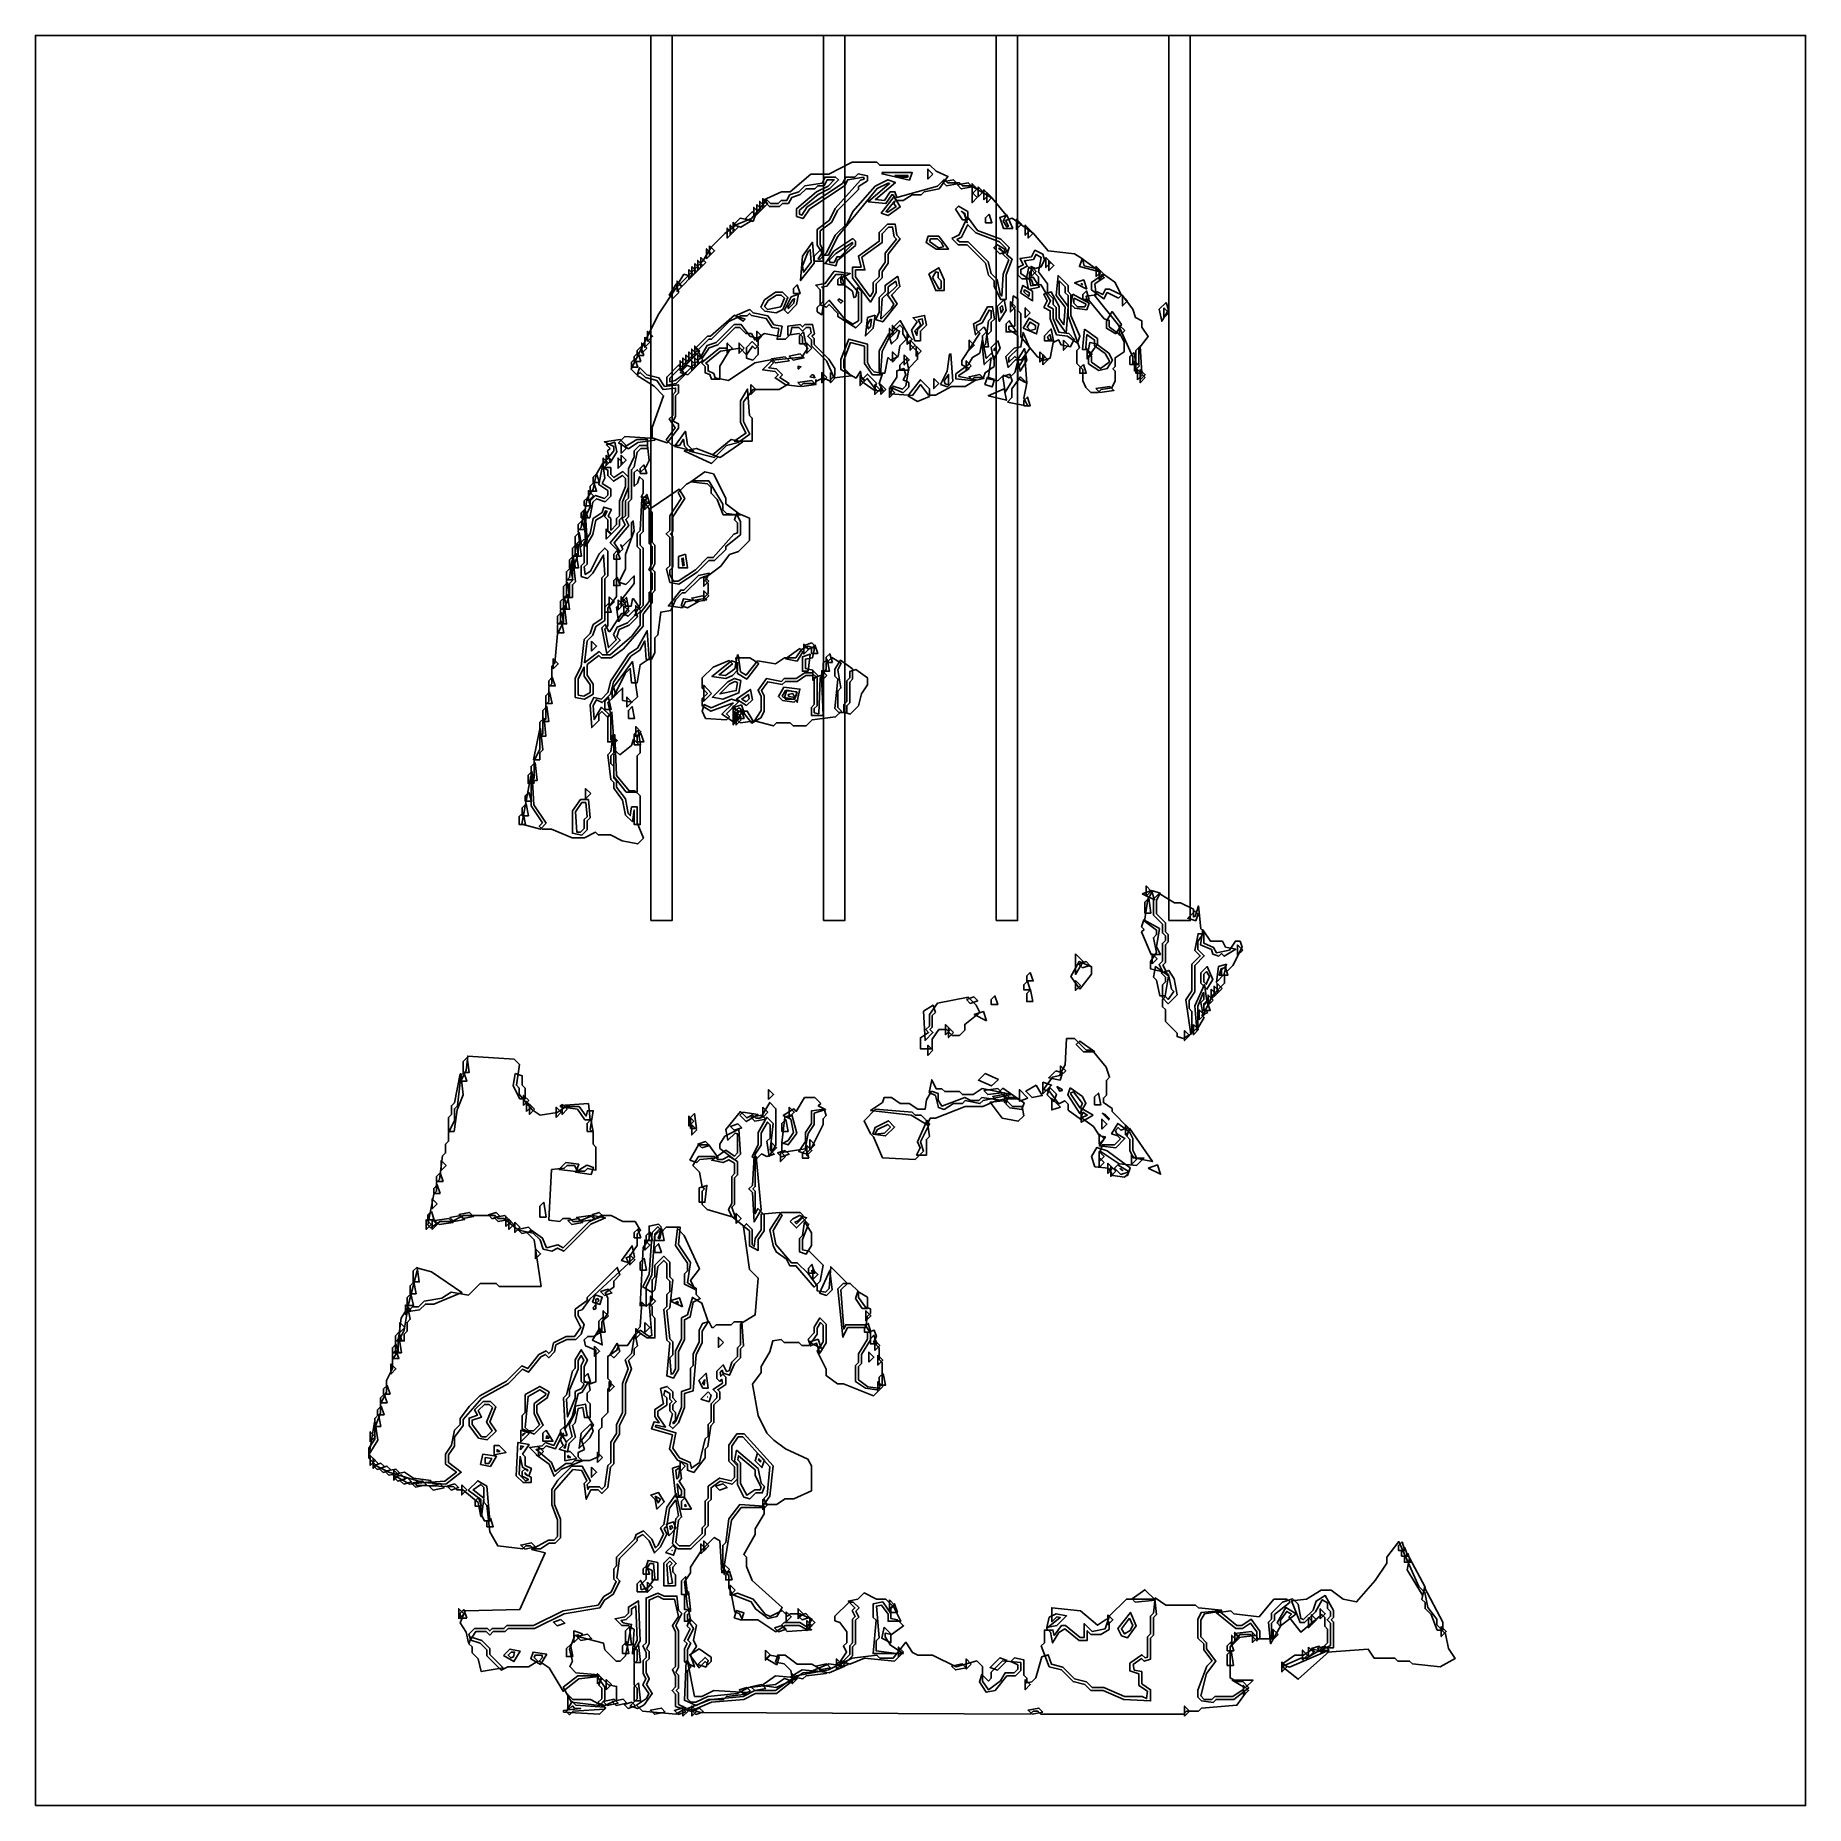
# Model space of a CAD drawing. Header units: millimetres. Extents: x 0 to 296, y 0 to 296.
import ezdxf

# ---------------------------------------------------------------- set-up
doc = ezdxf.new("R2010")
doc.units = ezdxf.units.MM
for name, color, linetype in [('CUT_OUTLINE', 5, 'Continuous'), ('CUT_SLOT', 1, 'Continuous'), ('ENG_D', 3, 'Continuous'), ('ENG_K', 2, 'Continuous'), ('ENG_L', 4, 'Continuous')]:
    doc.layers.add(name, color=color, linetype=linetype)

msp = doc.modelspace()

# ---------------------------------------------------------------- linework, layer by layer
at = {"layer": 'CUT_OUTLINE'}
msp.add_lwpolyline([(0, 0), (295.8, 0), (295.8, 295.8), (0, 295.8), (0, 0)], close=True, dxfattribs=at)
at = {"layer": 'CUT_SLOT'}
for points in [[(102.82, 147.9), (106.38, 147.9), (106.38, 295.8), (102.82, 295.8), (102.82, 147.9)], [(131.69, 147.9), (135.25, 147.9), (135.25, 295.8), (131.69, 295.8), (131.69, 147.9)], [(160.55, 147.9), (164.12, 147.9), (164.12, 295.8), (160.55, 295.8), (160.55, 147.9)], [(189.42, 147.9), (192.99, 147.9), (192.99, 295.8), (189.42, 295.8), (189.42, 147.9)]]:
    msp.add_lwpolyline(points, close=True, dxfattribs=at)
at = {"layer": 'ENG_D'}
for points in [[(137.55, 270.07), (134.05, 266.57), (133.06, 264.58), (131.14, 263.14), (131.14, 260.86), (131.67, 259.8), (130.78, 258.47), (131.07, 258.37), (132.17, 259.47), (133.65, 262.43), (135.62, 264.4), (136.6, 266.36), (140.35, 270.61), (142.46, 271.67), (143.71, 271.25), (140.36, 268.38), (141.86, 268.21), (142.84, 269.67), (143.64, 269.67), (143.97, 268.7), (150.73, 270.63), (151.85, 271.75), (152.44, 271.15), (154.41, 271.15), (154.91, 270.66), (156.35, 270.66), (159.9, 268.63), (162.24, 265.76), (161.74, 264.76), (162.31, 263.81), (162.59, 263.9), (162.1, 264.89), (163.23, 265.26), (166.81, 262.71), (169.23, 259.8), (173.62, 259.31), (174.99, 258.49), (175.23, 257.3), (177.12, 256.83), (178.61, 255.34), (177.01, 254.27), (177.27, 252.46), (175.56, 252.21), (175.75, 251.24), (175.95, 251.63), (178.61, 248.44), (179.45, 248.16), (179.45, 247.12), (181.37, 245.68), (181.92, 244.59), (181.92, 242.92), (180.44, 241.93), (180.44, 240.49), (180.05, 240.09), (180.44, 239.7), (180.44, 238.06), (179.86, 236.91), (178.09, 236.66), (177.58, 236.15), (176.39, 236.15), (175.55, 236.99), (175.02, 238.06), (175.02, 239.99), (174.03, 240.98), (174.03, 243.15), (174.49, 243.61), (172.55, 248.92), (172.55, 250.44), (172.26, 246.05), (172.67, 246), (173.59, 245.07), (172.94, 243.76), (171.4, 244.07), (170.96, 244.94), (170.09, 244.5), (169.56, 241.88), (168.59, 241.55), (167.47, 242.11), (164.66, 245.43), (164.66, 249.36), (164.17, 249.85), (164.17, 251.79), (163.39, 252.26), (163.2, 250.54), (163.68, 250.06), (163.68, 247.24), (162.69, 247.24), (162.69, 246.64), (164.17, 245.65), (164.17, 243.44), (162.69, 241.96), (162.69, 241.18), (163.68, 242.17), (164.2, 241.65), (163.65, 239.48), (162.74, 238.56), (161.75, 239.05), (160.8, 238.1), (159.21, 238.42), (159.71, 241.94), (158.56, 240.79), (158.24, 243.64), (158.76, 244.15), (159.25, 248.1), (159.73, 248.58), (159.73, 249.78), (159.36, 249.9), (158.19, 247.8), (157.27, 247.34), (157.27, 246.61), (157.83, 246.04), (154.8, 241.5), (154.8, 240.74), (156.03, 240.12), (154.31, 238.98), (154.31, 238.82), (157.2, 238.24), (155.37, 237.14), (153.09, 237.14), (150.43, 235.66), (149.26, 235.66), (147.9, 237.46), (146.54, 235.65), (142.88, 235.93), (143.31, 237.2), (144.88, 236.68), (145.45, 237.25), (145.95, 240.21), (147.41, 241.68), (147.41, 242.95), (145.98, 244.37), (144.94, 245.94), (144.94, 246.89), (144.45, 247.39), (142.93, 245.86), (141.49, 242.99), (141.23, 239.11), (139.89, 239.11), (138.53, 241), (138.53, 243.85), (136.22, 244.48), (135.08, 241.53), (135.08, 240.2), (136.36, 238.92), (133.45, 238.6), (132.17, 241.43), (129.66, 243.94), (129.66, 244.92), (129.07, 245.52), (129.64, 246.09), (129.46, 247), (128.78, 247), (128.18, 246.4), (127.59, 247), (126.41, 247), (126.19, 245.89), (125.33, 245.02), (123.95, 245.02), (124.21, 246.8), (123.1, 247.02), (122.12, 248.5), (119.68, 248.99), (119.31, 249.36), (118.92, 248.97), (117.89, 248.97), (116, 248.03), (113, 245.02), (112.51, 245.02), (106, 238.51), (106, 237.93), (106.88, 238.11), (108.79, 239.54), (110.97, 241.72), (112.24, 244), (113.75, 244.5), (116.74, 247.49), (117.95, 247.49), (119.45, 245.49), (120.79, 245.23), (120.79, 243.94), (120.29, 243.44), (119.84, 243.9), (118.85, 242.42), (117.74, 243.53), (114.48, 243.06), (112.03, 241.06), (112.41, 240.69), (112.41, 239.75), (113.35, 239.28), (113.58, 238.58), (115.8, 238.14), (120.2, 241.07), (122.84, 241.59), (123.35, 241.08), (122.54, 240.27), (123.86, 240.08), (124.83, 239.11), (124.38, 238.65), (125.93, 237.62), (124.31, 236.64), (119.92, 236.64), (118.32, 234.59), (118.32, 231.28), (119.38, 229.17), (117.44, 227.79), (115.49, 227.3), (113.47, 225.28), (109.32, 226.31), (108.48, 227.16), (108.31, 228.33), (107.61, 227.28), (106.39, 227.28), (105.42, 228.24), (106.93, 230.24), (105.93, 231.74), (106.49, 232.31), (106.49, 235.76), (106.98, 236.25), (106.98, 236.86), (104.89, 236.63), (103.87, 238.15), (101.93, 238.64), (101.07, 239.5), (100.57, 239.01), (99.53, 240.05), (104.06, 249.09), (107.04, 253.56), (111.47, 258), (112.95, 260.46), (115.2, 262.71), (117.21, 264.22), (119.65, 265.2), (122.25, 268.31), (122.86, 267.7), (124.14, 267.7), (124.63, 268.2), (125.56, 268.2), (126.03, 269.14), (127.56, 269.64), (128.56, 270.64), (131.47, 271.13), (131.97, 272.14), (133.71, 272.14), (134.2, 271.65), (132.76, 270.21), (130.78, 269.22), (127.69, 266.6), (127.69, 265.91), (128.08, 265.78), (128.99, 267.14), (134.89, 271.08), (135.42, 272.14), (136.95, 272.14), (137.47, 272.65), (139.03, 272.34), (139.03, 271.51), (137.55, 270.53), (137.55, 270.07)], [(146.09, 271.6), (141.49, 272.67), (141.51, 272.88), (146.52, 272.88), (146.09, 271.6)], [(149.98, 272.63), (149.13, 271.79), (149.13, 273.47), (149.98, 272.63)], [(143.6, 268.16), (142.15, 266.35), (142.44, 266.25), (143.82, 267.24), (143.43, 267.64), (143.6, 268.16)], [(154.67, 266.46), (155.27, 265.86), (155.72, 264.5), (155.33, 266.06), (154.67, 266.46)], [(139.5, 252.12), (140.01, 252.98), (140.01, 254.49), (141, 255.48), (141, 256.44), (141.99, 257.92), (141.99, 259.41), (143.87, 261.77), (143.48, 262.16), (143.25, 263.76), (142.58, 263.76), (141.49, 262.67), (141.49, 261.17), (138.08, 258.73), (138.6, 256.61), (137.06, 256.61), (137.06, 255.46), (139.5, 252.12)], [(155.79, 264.2), (154.74, 262.1), (153.99, 261.72), (154.41, 261.29), (155.89, 261.29), (159.22, 257.97), (159.71, 256), (160.7, 255.01), (161.19, 252.54), (161.49, 252.24), (161.71, 255.92), (162.65, 258.28), (161.65, 259.27), (162.15, 260.26), (161.08, 261.33), (157.13, 262.81), (155.81, 264.13), (155.79, 264.2)], [(133.76, 259.38), (132.65, 258.27), (132.8, 257.84), (133.45, 257.84), (133.95, 258.83), (134.49, 258.83), (136.56, 260.9), (136.56, 261.19), (136.53, 261.22), (133.76, 259.38)], [(149.43, 261.39), (150.92, 260.32), (151.73, 260.49), (151.4, 261.15), (150.76, 261.79), (149.56, 261.79), (149.43, 261.39)], [(162.54, 259.75), (161.15, 259.29), (160.13, 260.31), (160.68, 260.86), (162.54, 259.75)], [(128.19, 257.32), (128.34, 256.23), (129.65, 257.92), (129.46, 260.01), (129.13, 259.68), (128.19, 257.32)], [(172.25, 246.06), (170.58, 248.4), (170.58, 250.35), (170.09, 250.84), (170.09, 251.82), (169.1, 252.81), (169.1, 254.31), (167.61, 256.3), (168.09, 258.71), (167.23, 259.22), (166.8, 258.36), (165.28, 258.14), (165.73, 257.24), (164.66, 256.7), (164.66, 256), (166.12, 255.03), (166.34, 253.93), (168, 254.17), (169.63, 251.44), (169.19, 250.56), (170.09, 250.11), (170.09, 248.52), (171, 246.23), (172.25, 246.06)], [(130.65, 249.6), (131.44, 249.12), (131.65, 250.56), (132.64, 251.55), (135.25, 248.41), (136.57, 247.53), (137.55, 248.12), (137.55, 252.82), (134.97, 255.87), (133.73, 255.87), (132.27, 253.92), (131.39, 253.75), (131.63, 253.51), (131.63, 251.33), (130.65, 250.35), (130.65, 249.6)], [(135.18, 254.14), (134.1, 254.14), (134.1, 254.99), (134.7, 255.59), (135.18, 254.14)], [(142.41, 252.45), (143.94, 253.98), (143.79, 254.71), (142.48, 253.77), (142.48, 252.81), (141.49, 251.82), (141.26, 248.48), (141.39, 248.48), (143.02, 250.1), (143.43, 250.92), (142.41, 252.45)], [(149.91, 255.37), (150.98, 253.46), (151.35, 253.58), (151.35, 254.78), (150.86, 255.28), (150.86, 256.19), (150.48, 256.31), (149.91, 255.37)], [(167.62, 255.48), (167.62, 254.14), (166.71, 254.14), (166.44, 254.94), (165.61, 255.21), (165.99, 257.11), (167.62, 255.48)], [(172.55, 250.53), (172.55, 252.32), (172.06, 252.81), (172.06, 253.8), (171.07, 254.78), (171.07, 252.5), (172.55, 250.53)], [(122.45, 251.51), (121.84, 250.49), (122.35, 249.98), (124.56, 250.42), (125.18, 251.87), (124.63, 252.42), (123.82, 252.42), (122.45, 251.51)], [(126.61, 251.72), (125.74, 250.41), (125.82, 250.16), (126.72, 251.06), (126.87, 251.8), (126.61, 251.72)], [(165.19, 252.98), (165.99, 252.18), (166.11, 252.79), (165.29, 253.28), (165.19, 252.98)], [(175.57, 250.88), (173.59, 251.87), (173.54, 251.82), (173.54, 251.04), (174.13, 250.45), (175.36, 250.45), (175.57, 250.88)], [(174.7, 254.32), (174.91, 254.11), (174.95, 254.24), (174.7, 254.32)], [(176.91, 252.44), (177.43, 252.97), (178.36, 252.5), (178.81, 253.41), (179.51, 253.41), (181.59, 252.37), (183.37, 250.07), (183.85, 248.65), (184.88, 248.13), (184.88, 247.07), (185.92, 245.51), (184.38, 243.46), (184.38, 240.83), (183.4, 240.83), (183.4, 242.01), (180.97, 247.36), (176.91, 252.44)], [(161.55, 250.69), (161.23, 250.36), (161.36, 249.44), (161.69, 250), (161.55, 250.69)], [(188.93, 251.15), (189.34, 249.92), (188.21, 248.05), (187.81, 250.04), (188.93, 251.15)], [(121.38, 245.52), (120.54, 244.68), (120.54, 246.36), (121.38, 245.52)], [(128.33, 246.26), (128.73, 244.28), (127.69, 244.28), (127.69, 245.62), (128.33, 246.26)], [(139.71, 248.36), (139.45, 248.27), (139.04, 247.45), (139.18, 246.76), (139.53, 247.11), (139.71, 248.36)], [(147.42, 246.62), (148.37, 247.57), (148.2, 248.43), (147.53, 248.3), (147.96, 247.44), (146.96, 246.45), (147.29, 245.68), (147.42, 246.62)], [(167.13, 246.71), (167.13, 247.35), (166.23, 247.89), (165.71, 247.03), (166.22, 246.52), (167.13, 246.71)], [(169.82, 244.8), (169.49, 245.8), (169.14, 245.45), (169.3, 244.97), (169.82, 244.8)], [(176.5, 242.14), (176.5, 241.21), (177.98, 240.15), (179.45, 241.21), (179.45, 241.5), (178.78, 242.63), (176.99, 243.91), (176.99, 244.9), (175.72, 245.81), (175.52, 243.61), (176.5, 242.14)], [(127.77, 242.58), (128.44, 241.91), (126.62, 241.55), (125.96, 242.22), (127.77, 242.58)], [(129.76, 243.55), (128.92, 242.7), (128.92, 244.39), (129.76, 243.55)], [(143.22, 241.22), (143.22, 242.91), (144.06, 242.07), (143.22, 241.22)], [(160.23, 243.11), (160.56, 243.78), (160.23, 243.44), (160.23, 243.11)], [(164.16, 241.62), (165.27, 243.48), (165.66, 241.53), (164.55, 239.67), (164.16, 241.62)], [(125.99, 241.4), (123.66, 241.07), (122.98, 241.75), (125.31, 242.08), (125.99, 241.4)], [(145.98, 239.85), (144.45, 239.85), (144.45, 240.69), (145.59, 241.83), (145.98, 239.85)], [(156.39, 240.59), (155.54, 239.75), (155.54, 241.43), (156.39, 240.59)], [(129.75, 238.14), (130.43, 237.45), (128.09, 237.12), (127.41, 237.8), (129.75, 238.14)], [(132.23, 238.62), (131.39, 237.77), (131.39, 239.46), (132.23, 238.62)], [(132.87, 239.46), (133.71, 238.62), (132.87, 237.77), (132.87, 239.46)], [(140.54, 237.7), (140.14, 236.5), (137.91, 238.09), (139.03, 239.21), (140.54, 237.7)], [(140.26, 237.48), (141.1, 236.64), (140.26, 235.8), (140.26, 237.48)], [(141.25, 235.8), (141.25, 237.48), (142.09, 236.64), (141.25, 235.8)], [(152.59, 237.4), (152.59, 239.16), (151.87, 238.09), (152.04, 237.58), (152.59, 237.4)], [(157.84, 239.13), (158.51, 238.46), (156.7, 238.1), (156.03, 238.77), (157.84, 239.13)], [(162.44, 234.52), (163.19, 235.27), (163.19, 236.72), (164.63, 238.75), (165.67, 237.71), (165.17, 235.2), (165.85, 233.84), (162.44, 234.52)], [(185.47, 238.62), (184.63, 237.77), (184.63, 239.46), (185.47, 238.62)], [(96.14, 213.08), (97.12, 214.07), (97.12, 215.05), (97.62, 215.55), (97.62, 217.96), (98.6, 220.42), (98.6, 221.75), (98.08, 222.28), (96.6, 221.29), (95.64, 222.24), (95.64, 223.18), (94.52, 223.74), (96.63, 226.38), (96.63, 227.12), (95.07, 227.9), (97.7, 228.28), (98.7, 227.28), (98.47, 227.04), (100.51, 228.26), (102.3, 228.26), (102.3, 226.78), (101.17, 226.78), (100.55, 226.17), (100.06, 223.7), (99.59, 223.23), (99.59, 218.3), (99.09, 217.81), (99.09, 215.34), (98.65, 214.9), (99.14, 213.93), (96.69, 210.99), (97.69, 209.5), (97.12, 208.93), (97.12, 202.05), (95.64, 200.08), (95.64, 197.1), (95.17, 196.63), (95.79, 193.51), (97.07, 194.79), (96.6, 195.72), (97.19, 196.9), (98.95, 197.66), (100.12, 198.83), (101.07, 200.71), (101.07, 209.92), (100.57, 210.41), (100.57, 212.59), (101.07, 213.09), (101.35, 218.38), (103.04, 216.02), (103.04, 211.11), (103.53, 210.62), (103.53, 207.5), (103.09, 206.62), (103.53, 206.18), (103.53, 203.02), (103.04, 202.52), (103.04, 201.06), (101.56, 199.09), (101.56, 197.11), (98.28, 193.32), (96.22, 191.78), (94.56, 191.78), (94.14, 192.19), (92.19, 190.67), (92.19, 188.9), (93.18, 187.42), (93.18, 185.72), (91.74, 184.86), (90.22, 185.17), (90.22, 188.39), (91.21, 190.37), (91.71, 194.85), (92.72, 195.86), (93.22, 197.36), (94.66, 198.32), (94.66, 205.19), (95.14, 205.68), (94.95, 208.96), (93.13, 205.92), (92.26, 205.06), (91.21, 205.41), (91.21, 207.16), (91.7, 207.66), (91.7, 211.08), (92.7, 212.58), (93.2, 215.1), (94.7, 216.1), (94.99, 216.99), (96.24, 216.57), (95.7, 215.49), (96.14, 215.05), (96.14, 213.08)], [(93.19, 219.98), (93.68, 222.44), (94.8, 224.3), (95.16, 221.81), (94.73, 220.95), (96.14, 220.01), (96.14, 218.79), (95.22, 217.87), (93.74, 218.37), (93.16, 217.79), (92.64, 215.2), (91.65, 215.2), (92.2, 218.49), (93.19, 219.98)], [(101.07, 222.59), (101.07, 223.43), (101.67, 224.03), (102.15, 222.59), (101.07, 222.59)], [(101.56, 218.5), (102.16, 219.1), (102.64, 217.66), (101.56, 217.66), (101.56, 218.5)], [(112.55, 221.36), (114.87, 217.48), (114.87, 216.53), (115.48, 215.92), (117.25, 215.67), (117.83, 214.52), (117.83, 212.37), (115.36, 210.4), (115.36, 209.92), (113.49, 208.05), (112.51, 208.05), (110.59, 206.13), (107.53, 204.09), (106.04, 204.39), (105.48, 206.65), (106, 207.16), (106, 211.89), (105.4, 212.49), (106, 213.08), (106, 215.52), (107.93, 218.42), (107.42, 219.44), (108.81, 220.82), (109.88, 221.36), (112.55, 221.36)], [(90.7, 213.07), (91.22, 213.59), (91.63, 216.43), (91.86, 216.42), (92.2, 211.4), (91.02, 210.22), (90.7, 213.07)], [(90.22, 208.79), (90.22, 210.62), (90.89, 211.28), (91.24, 208.79), (90.22, 208.79)], [(90.23, 204.51), (89.73, 204), (89.73, 201.89), (88.74, 201.89), (88.74, 204.7), (89.25, 205.21), (89.65, 208.05), (89.84, 208.05), (90.23, 204.51)], [(90.39, 209.31), (90.75, 206.82), (89.73, 206.82), (89.73, 208.64), (90.39, 209.31)], [(108.43, 207.23), (108.26, 208.46), (108, 208.37), (108.17, 207.14), (108.43, 207.23)], [(112.41, 204.21), (112.41, 202.52), (111.54, 201.66), (108.63, 201.17), (108.11, 200.14), (105.79, 200.47), (107.85, 203.12), (108.36, 203.12), (110.8, 205.56), (112.6, 205.92), (111.97, 204.65), (112.41, 204.21)], [(88.92, 202.41), (89.27, 199.91), (88.25, 199.91), (88.25, 201.74), (88.92, 202.41)], [(97.46, 197.79), (97.11, 200.25), (98.75, 201.89), (99.11, 200.1), (97.46, 197.79)], [(87.76, 197.45), (87.76, 199.77), (88.44, 200.45), (88.77, 197.45), (87.76, 197.45)], [(87.26, 197.3), (87.91, 197.95), (88.3, 195.97), (87.26, 195.97), (87.26, 197.3)], [(94.16, 182.31), (94.16, 181.32), (92.97, 180.13), (92.68, 183.94), (93.29, 185.16), (94.58, 184.9), (95.67, 185.99), (96.15, 187.94), (99.16, 192.45), (100.63, 193.43), (102.24, 196.33), (102.55, 191.65), (101.05, 190.65), (100.54, 187.59), (99.61, 187.59), (99.39, 190), (98.56, 189.17), (96.59, 185.22), (95.67, 184.31), (96.16, 182.34), (95.64, 181.82), (94.66, 182.8), (94.16, 182.31)], [(116.65, 184.3), (112.87, 182.88), (111.42, 183.75), (111.42, 184.98), (112.3, 185.86), (111.42, 186.75), (111.42, 188.43), (113.25, 190.26), (115.92, 191.33), (116.47, 190.77), (114.24, 188.98), (115.3, 188.83), (116.87, 189.95), (117.33, 192.27), (117.41, 192.27), (117.81, 189.47), (118.76, 188.9), (120.68, 191.31), (123.69, 190.81), (125.15, 191.78), (127.06, 191.78), (128.01, 193.2), (129.15, 193.77), (130.19, 193.42), (129.87, 191.82), (128.67, 191.58), (128.67, 190.01), (129.91, 189.76), (129.91, 188.82), (128.75, 188.82), (127.27, 187.84), (125.33, 187.84), (124.81, 187.32), (122.37, 187.81), (121.32, 186.33), (121.77, 185.43), (121.77, 182.85), (121.22, 181.75), (119.74, 180.86), (117.71, 183.4), (117.44, 183.4), (116.84, 182.8), (116.84, 180.97), (114.73, 182.37), (116.65, 184.3)], [(133.21, 191.04), (132.13, 191.04), (132.13, 191.88), (132.73, 192.48), (133.21, 191.04)], [(86.52, 189.95), (86.52, 191.64), (87.36, 190.79), (86.52, 189.95)], [(129.91, 187.98), (129.91, 189.66), (130.75, 188.82), (129.91, 187.98)], [(132.23, 188.82), (131.39, 187.98), (131.39, 189.66), (132.23, 188.82)], [(131.63, 190.9), (132.28, 191.54), (132.67, 189.56), (131.63, 189.56), (131.63, 190.9)], [(136.56, 188.23), (136.07, 187.73), (136.07, 184.28), (135.58, 183.79), (135.58, 182.66), (134.24, 182.66), (133.59, 183.31), (134.09, 188.24), (133.6, 188.72), (133.6, 189.88), (134.52, 191.4), (136.56, 189.93), (136.56, 188.23)], [(85.78, 187.1), (85.78, 187.94), (86.38, 188.54), (86.86, 187.1), (85.78, 187.1)], [(116, 187.39), (114.39, 185.77), (117.12, 186.32), (117.31, 187.67), (116.86, 187.82), (116, 187.39)], [(127.43, 185.03), (127.45, 185.03), (127.42, 185), (127.3, 184.37), (127.13, 184.71), (126.79, 184.37), (124.86, 184.65), (124.17, 185.33), (125.09, 186.87), (127.74, 186.57), (127.43, 185.03)], [(130.15, 183.99), (130.15, 188.51), (131.37, 188.91), (131.64, 182.17), (129.66, 182.17), (129.66, 183.5), (130.15, 183.99)], [(84.8, 181.18), (84.8, 183.01), (85.46, 183.67), (85.82, 181.18), (84.8, 181.18)], [(85.93, 186.12), (86.33, 184.14), (85.29, 184.14), (85.29, 185.47), (85.93, 186.12)], [(98.85, 183.54), (98.85, 185.23), (99.69, 184.38), (98.85, 183.54)], [(118.78, 184.45), (119.29, 184.96), (119.14, 185.69), (118.03, 184.9), (118.78, 184.45)], [(126.57, 185.83), (125.79, 185.68), (125.91, 185.34), (126.91, 185.14), (126.57, 185.83)], [(84.99, 181.72), (85.32, 178.71), (84.3, 178.71), (84.3, 181.04), (84.99, 181.72)], [(96.64, 177.73), (95.64, 177.73), (95.64, 182.02), (96.35, 182.73), (96.64, 177.73)], [(117.93, 181.43), (117.09, 180.58), (117.09, 182.27), (117.93, 181.43)], [(117.34, 182.51), (117.94, 183.12), (118.42, 181.67), (117.34, 181.67), (117.34, 182.51)], [(84.3, 174.77), (83.26, 174.77), (84.3, 179.95), (84.42, 179.94), (84.81, 176.41), (84.3, 175.9), (84.3, 174.77)], [(96.63, 170.97), (96.15, 171.45), (95.63, 175.6), (96.15, 176.12), (96.56, 178.97), (96.82, 178.95), (97.12, 172.15), (99.21, 169.59), (100.18, 169.59), (101.07, 168.71), (101.07, 163.92), (100.08, 163.92), (100.08, 166.39), (100.05, 166.39), (99.76, 164.39), (98.62, 165.53), (98.12, 168.01), (96.63, 170.01), (96.63, 170.97)], [(100.08, 177.24), (100.08, 179.06), (100.75, 179.73), (101.1, 177.24), (100.08, 177.24)], [(85.36, 164.14), (84.38, 163.16), (81.31, 163.99), (82.8, 172.06), (82.99, 172.05), (83.31, 167.21), (85.36, 164.14)], [(83.51, 174.32), (83.84, 171.32), (82.83, 171.32), (82.83, 173.64), (83.51, 174.32)], [(92.79, 169.1), (91.95, 168.26), (91.95, 169.94), (92.79, 169.1)], [(92.19, 164.56), (92.19, 163.08), (91.29, 162.18), (89.73, 162.49), (89.73, 166.22), (91.08, 168.12), (92.42, 168.12), (92.69, 165.06), (92.19, 164.56)], [(188.82, 143.86), (188.82, 140.9), (188.38, 140.46), (189.04, 139.15), (186.36, 139.82), (186.36, 141.07), (187.33, 142.53), (186.83, 145.02), (187.34, 145.54), (187.34, 146.3), (185.35, 147.79), (185.87, 151.44), (186.74, 152.88), (187.94, 152.48), (187.34, 151.29), (187.34, 148.99), (188.82, 147.51), (188.82, 146.03), (189.31, 145.54), (189.31, 144.35), (188.82, 143.86)], [(186.46, 152.83), (185.62, 151.99), (185.62, 153.67), (186.46, 152.83)], [(193.91, 147.84), (192.56, 148.29), (193.75, 149.48), (194.28, 148.95), (193.91, 147.84)], [(201.32, 144.45), (201.66, 143.45), (200.12, 140.36), (199.17, 139.42), (198.62, 139.98), (198.14, 139.82), (197.79, 138.78), (198.68, 138.78), (198.68, 137.45), (196.67, 135.43), (195.14, 132.07), (194.72, 134.18), (195.23, 134.69), (195.23, 135.82), (195.15, 135.82), (194.24, 133.56), (194.24, 130.05), (193.08, 128.89), (192.26, 134.65), (193.26, 136.14), (193.26, 140.61), (194.64, 141.99), (193.73, 142.89), (194.29, 145.68), (195.23, 145.68), (195.23, 144.12), (196.89, 143.41), (197.34, 142.51), (199.52, 142.95), (200.52, 144.45), (201.32, 144.45)], [(174.52, 136.4), (173, 138.52), (174.42, 141.07), (176.5, 140.18), (176.5, 138.94), (174.52, 136.4)], [(188.33, 137.16), (188.82, 137.65), (188.82, 138.43), (188.12, 139.14), (189.42, 139.57), (190.29, 138.13), (190.81, 135.5), (189.31, 134), (188.33, 134.98), (188.33, 137.16)], [(195.23, 138.93), (195.23, 137.65), (195.64, 137.24), (196.19, 138.52), (195.67, 139.37), (195.23, 138.93)], [(198.19, 139.62), (198.79, 140.22), (199.27, 138.78), (198.19, 138.78), (198.19, 139.62)], [(152.24, 129.66), (150.99, 129.66), (149.87, 128.1), (149.87, 126.46), (147.9, 126.46), (147.9, 128.31), (149.24, 129.21), (148.79, 129.66), (149.38, 130.26), (149.38, 132.2), (150.72, 134.07), (155.87, 135.1), (157.23, 133.75), (157.83, 132.55), (155.3, 130.53), (155.3, 129.56), (154.41, 128.67), (153.22, 128.67), (152.24, 129.66)], [(194.49, 131.28), (194.49, 132.97), (195.33, 132.13), (194.49, 131.28)], [(175.04, 115.88), (174.65, 114.72), (172.55, 116.22), (172.55, 117.23), (172.01, 117.78), (171, 117.27), (169.44, 119.34), (168.46, 119.67), (169.94, 121.75), (171.15, 121.99), (172.06, 123.81), (172.32, 128.18), (173.64, 128.18), (175.61, 126.21), (176.61, 126.21), (178.93, 123.37), (179.49, 121.71), (178.96, 121.18), (178.96, 118.71), (178.47, 118.22), (178.47, 117.47), (179.95, 116.48), (179.95, 115.96), (182.62, 113.28), (181.36, 112.86), (180.93, 113.29), (180.48, 112.83), (180.65, 112.32), (182.07, 111.47), (180.53, 109.93), (177.79, 110.23), (178.8, 111.74), (177.83, 111.94), (176.81, 113.46), (174.79, 114.91), (175.76, 115.39), (175.04, 115.88)], [(192.87, 128.67), (192.03, 127.83), (192.03, 129.52), (192.87, 128.67)], [(71.54, 98.6), (69.57, 97.62), (67.62, 97.62), (66.03, 96.56), (65.55, 97.04), (66.58, 102.17), (67.05, 102.65), (67.05, 104.13), (67.55, 104.63), (68.05, 108.58), (68.53, 109.06), (68.53, 110.54), (69.02, 111.03), (69.02, 112.46), (70.01, 114.44), (70.01, 116.45), (70.51, 116.96), (71, 120.86), (71.99, 122.83), (72.25, 125.24), (79.98, 124.72), (80.87, 123.83), (80.38, 120.38), (80.85, 119.9), (80.85, 118.9), (82.99, 116.29), (84.36, 115.38), (87.17, 115.84), (88.67, 116.84), (90.84, 116.84), (92.06, 115.21), (92.24, 116.1), (93.22, 116.1), (92.7, 112.98), (93.18, 112.51), (93.18, 110.54), (93.67, 110.04), (93.67, 106.19), (92.27, 106.47), (91.8, 106), (90.56, 106), (90.07, 106.98), (88.84, 106.98), (88.36, 106.5), (86.26, 106.27), (85.8, 97.83), (87.66, 97.63), (88.15, 98.11), (89.34, 98.11), (89.83, 97.62), (90.67, 97.62), (93.15, 98.61), (95.24, 98.19), (92.83, 97.16), (88.3, 92.63), (87.26, 93.15), (86.31, 92.67), (84.86, 92.96), (84.34, 94.52), (83.2, 95.66), (80.75, 96.15), (78.3, 98.11), (77.3, 98.11), (76.81, 98.6), (71.54, 98.6)], [(149.35, 119.17), (149.77, 121.29), (150.52, 119.8), (151.46, 119.8), (151.95, 119.31), (154.41, 119.31), (154.91, 118.81), (156.7, 118.81), (158.2, 119.82), (163.19, 118.82), (163.19, 118.81), (158.38, 117.85), (157.84, 117.31), (155.38, 117.81), (154.91, 117.34), (153.4, 117.34), (151.88, 116.32), (150.9, 116.65), (150.4, 118.64), (149.35, 119.17)], [(162.79, 118.32), (161.95, 117.48), (161.95, 119.16), (162.79, 118.32)], [(170.68, 120.19), (171.18, 119.36), (171.57, 119.49), (171.57, 119.66), (170.68, 120.19)], [(174.6, 116.56), (174.97, 117.31), (173.45, 119.27), (173.05, 119.13), (173.05, 118.89), (174.6, 116.56)], [(109.45, 113.15), (109.45, 114.97), (110.11, 115.64), (110.47, 113.15), (109.45, 113.15)], [(116.4, 98.44), (115.83, 99.59), (116.35, 100.63), (116.35, 105.11), (116.84, 105.61), (116.84, 107.34), (115.85, 107.93), (114.91, 107.46), (113.03, 107.84), (115.36, 109.5), (116.81, 108.53), (117.34, 109.06), (117.34, 112.23), (116.91, 112.37), (115.71, 111.17), (115.35, 112.96), (117.81, 115.98), (118.86, 114.92), (119.85, 115.42), (120.4, 114.87), (121.14, 114.87), (122.71, 117.49), (123.74, 116.45), (123.74, 110.37), (122.61, 108.48), (122.25, 111.01), (122.76, 111.52), (122.76, 113.78), (122.32, 114.22), (121.28, 112.34), (121.28, 110.36), (120.29, 108.88), (120.29, 103.43), (119.9, 103.04), (120.29, 102.65), (120.29, 98.91), (120.72, 99.76), (121.77, 98.7), (121.77, 96.06), (120.79, 94.58), (120.79, 92.78), (119.31, 93.52), (119.31, 96.02), (116.4, 98.44)], [(127.22, 112.36), (125.81, 110.39), (124.71, 110.76), (125.24, 115.06), (126.38, 115.43), (127.22, 112.36)], [(125.96, 116.7), (126.8, 115.86), (125.96, 115.01), (125.96, 116.7)], [(128.74, 108.92), (127.55, 109.32), (128.67, 111), (128.67, 112.48), (129.66, 113.96), (129.66, 116.07), (131.8, 116.38), (132.16, 115.3), (131.63, 114.77), (131.63, 113.83), (129.62, 109.79), (128.74, 108.92)], [(140.05, 111.77), (139.56, 112.26), (138.48, 114.43), (140.41, 116.36), (146.53, 115.85), (147.02, 115.36), (148, 115.36), (149.43, 113.93), (147.92, 110.91), (148.43, 109.38), (147.01, 107.96), (141.57, 108.22), (140.05, 111.77)], [(162.16, 117.27), (162.51, 118.32), (163.75, 118.32), (165.21, 117.45), (164.83, 116.32), (162.82, 116.61), (162.16, 117.27)], [(178.24, 115.7), (179.35, 114.59), (179.42, 114.8), (178.82, 115.41), (178.24, 115.7)], [(140.29, 112.17), (141.87, 112.39), (142.87, 113.39), (142.43, 113.83), (140.69, 112.96), (140.29, 112.17)], [(182.17, 113.74), (183.01, 112.9), (182.17, 112.06), (182.17, 113.74)], [(182.83, 113.2), (186.66, 107.61), (183.48, 108.24), (182.91, 109.39), (182.91, 111.32), (182.38, 111.85), (182.83, 113.2)], [(109.33, 107.83), (110.78, 110.43), (112.53, 110.43), (114.09, 108.25), (111.04, 107.98), (110.5, 107.44), (109.33, 107.83)], [(125.29, 109.48), (125.93, 108.85), (124.66, 108.43), (124.03, 109.06), (125.29, 109.48)], [(182.41, 105.4), (182.01, 105), (180.04, 105.28), (179.31, 106.5), (177.05, 106.75), (176.47, 108.49), (177.37, 109.99), (179.08, 109.42), (182.95, 106.58), (182.52, 105.29), (182.41, 105.4)], [(183.15, 107.13), (183.15, 108.81), (183.99, 107.97), (183.15, 107.13)], [(110.93, 103.22), (112.2, 103.64), (111.89, 100.82), (110.93, 100.82), (110.93, 103.22)], [(181.36, 106.45), (181.24, 106.41), (181.71, 106.1), (181.36, 106.45)], [(126.06, 90.22), (125.52, 91.29), (123.8, 92.52), (123.26, 93.59), (122.74, 96.19), (124.6, 99.09), (127.79, 99.09), (128.28, 98.6), (127.33, 97.65), (126.91, 97.51), (127.2, 97.22), (128.18, 98.21), (129.21, 97.18), (128.18, 94.61), (128.18, 92.89), (129.29, 92.67), (131.65, 90.3), (131.12, 87.63), (130.14, 86.65), (127.08, 90.22), (126.06, 90.22)], [(101.16, 94.9), (100.08, 94.9), (100.08, 95.75), (100.68, 96.35), (101.16, 94.9)], [(103.52, 86.16), (103.08, 85.72), (101.48, 86.68), (102.55, 88.81), (103.05, 95.75), (104.02, 96.73), (104.55, 96.2), (104.09, 94.81), (104.33, 94.73), (104.54, 95.76), (105.4, 96.63), (107.75, 96.63), (107.48, 93.74), (109.46, 90.77), (108.97, 87.38), (110.43, 86.41), (110.43, 85.39), (111.1, 84.73), (109.91, 84.14), (109.42, 81.67), (108.46, 81.19), (108.46, 77.84), (107.48, 75.86), (107.48, 72.9), (106.6, 71.44), (105.49, 71.81), (105.99, 77.31), (105.51, 77.78), (105, 82.92), (105.5, 83.42), (105.5, 85.39), (106, 85.89), (106, 87.65), (105.5, 88.15), (105.5, 90.61), (105.01, 91.1), (104.01, 90.11), (103.52, 86.16)], [(102.05, 94.41), (102.05, 95.25), (102.65, 95.85), (103.13, 94.41), (102.05, 94.41)], [(83.56, 91.35), (83.56, 93.03), (84.41, 92.19), (83.56, 91.35)], [(100.1, 91.62), (99.16, 90.68), (97.96, 91.08), (99.72, 93.54), (100.1, 91.62)], [(102.65, 93.67), (101.81, 92.83), (101.81, 94.51), (102.65, 93.67)], [(64.21, 82.84), (62.03, 82.53), (63.91, 89.78), (66.17, 89.22), (71.26, 85.73), (66.6, 83.81), (65.18, 83.81), (64.21, 82.84)], [(74.94, 51.26), (74.52, 48.32), (74.44, 48.31), (73.97, 50.64), (71.4, 52.75), (70.4, 52.75), (69.9, 53.25), (63.6, 53.55), (63.6, 53.9), (68.44, 54.23), (70.34, 55.71), (68.53, 57.07), (68.53, 58.74), (69.53, 60.24), (70.03, 62.73), (70.99, 63.7), (70.99, 64.67), (72.53, 66.72), (74.29, 68.48), (78.73, 70.95), (81.3, 73.51), (82.26, 73.03), (84.15, 75.38), (85.34, 75.98), (85.78, 75.53), (86.3, 76.04), (86.55, 77.32), (88.68, 78.39), (90.09, 78.39), (91.17, 79.89), (90.22, 81.78), (90.22, 82.95), (92.19, 84.43), (92.19, 84.9), (97.23, 89.94), (97.65, 88.67), (96.63, 87.65), (96.63, 86.64), (95.22, 85.7), (95.64, 84.86), (95.64, 82.26), (94.66, 80.78), (94.66, 79.23), (93.25, 78.39), (92.29, 78.39), (91.72, 77.81), (91.92, 76.84), (93.67, 76.09), (93.67, 70.82), (92.56, 70.44), (92.47, 70.63), (92.71, 69.43), (92.19, 68.92), (92.19, 67.64), (92.69, 67.15), (92.69, 64.83), (91.73, 64.83), (91.49, 66.51), (90.68, 66.35), (90.2, 63.97), (89.75, 63.52), (90.25, 61.55), (89.21, 60.52), (88.93, 59.09), (87.55, 59.55), (88.19, 60.2), (87.73, 61.13), (88.23, 62.14), (88.2, 62.22), (86.89, 59.6), (85.36, 60.11), (84.91, 59.67), (83.66, 59.49), (86.23, 57.34), (86.87, 55.85), (88.66, 57.19), (89.63, 57.19), (90.12, 57.68), (92.63, 57.68), (94.16, 58.34), (94.16, 62.71), (94.66, 63.21), (94.66, 64.69), (95.64, 65.67), (95.64, 69.62), (96.14, 70.11), (96.14, 70.89), (95.64, 71.38), (95.64, 75.07), (97.16, 76.08), (97.44, 76.91), (98.96, 76.91), (100.21, 78.77), (100.59, 76.83), (100.08, 76.31), (100.08, 75.33), (99.13, 74.38), (99.6, 72.96), (98.6, 70.45), (98.6, 65.51), (97.62, 63.54), (97.62, 62.04), (96.63, 60.57), (96.63, 57.09), (96.12, 56.58), (95.63, 53.13), (94.66, 52.16), (94.06, 52.75), (92.84, 52.75), (92.06, 51.2), (91.68, 53.82), (92.14, 54.28), (91.29, 55.98), (89.83, 56.19), (86.77, 52.66), (86.77, 50.33), (87.76, 47.87), (87.76, 44.76), (86.87, 43.88), (85.86, 43.88), (84.38, 42.89), (83.22, 42.89), (82.72, 43.38), (81.94, 43.38), (81.44, 42.88), (77.25, 43.4), (75.93, 45.77), (75.44, 50.17), (74.94, 50.68), (74.94, 51.26)], [(102.11, 89.48), (101.07, 89.48), (101.07, 90.82), (101.71, 91.46), (102.11, 89.48)], [(129.9, 89.1), (129.73, 89.39), (129.7, 89.3), (129.9, 89.1)], [(133.12, 86.19), (132.19, 85.25), (131.05, 85.64), (132.76, 89.41), (133.12, 86.19)], [(139.52, 83), (139.52, 82.23), (139.01, 81.72), (138.75, 79.87), (135.73, 79.87), (134.93, 78.26), (134.09, 86.37), (134.98, 87.26), (136.17, 87.26), (137.55, 85.89), (137.55, 84.88), (138.69, 83.28), (139.52, 83)], [(61.14, 81.43), (62.24, 83.25), (62.63, 81.27), (62.12, 80.75), (62.12, 79.27), (61.63, 78.78), (61.63, 77.65), (60.6, 77.65), (61.14, 81.43)], [(93.67, 83), (93.67, 83.71), (93.21, 83.25), (93.33, 82.89), (93.67, 83)], [(93.67, 83.91), (94.13, 84.37), (94.01, 84.73), (93.67, 84.62), (93.67, 83.91)], [(101.07, 79.98), (101.35, 84.12), (102.05, 83.42), (102.55, 83.91), (103.04, 83.42), (103.04, 81.94), (103.53, 81.45), (103.53, 78.14), (102.22, 78.14), (100.43, 79.34), (101.07, 79.98)], [(102.79, 83.46), (102.79, 85.15), (103.63, 84.3), (102.79, 83.46)], [(107.14, 83.88), (107.41, 83.97), (107.32, 84.24), (107.05, 84.15), (107.14, 83.88)], [(111.91, 58.09), (110.03, 55.67), (108.95, 56.03), (108.95, 57.03), (107.31, 57.73), (105.98, 59.6), (106.45, 61.94), (102.97, 62.94), (103.37, 64.13), (104.23, 63.96), (103.53, 65), (103.53, 66.19), (104.98, 67.16), (104.48, 69.68), (105.57, 70.04), (106.49, 69.12), (106.49, 68.14), (107.08, 67.54), (106.49, 66.95), (106.49, 66.16), (106.98, 65.67), (106.98, 64.48), (106.52, 64.02), (106.6, 63.81), (107.02, 64.23), (107.97, 66.6), (107.97, 69.2), (109.45, 69.69), (109.45, 73.07), (109.94, 73.56), (109.94, 75.49), (110.93, 77.46), (110.93, 79.43), (111.49, 80.56), (112.53, 80.91), (113.05, 79.87), (113.29, 79.87), (113.78, 80.36), (116.25, 80.36), (116.74, 80.85), (118.06, 80.85), (118.33, 76.81), (117.83, 76.31), (117.83, 74.83), (116.8, 73.81), (115.99, 71.92), (114.92, 72.28), (114.76, 72.76), (114.4, 72.39), (114.53, 71.74), (114.87, 72.08), (115.36, 71.59), (115.36, 70.37), (114.02, 69.48), (114.38, 69.12), (114.38, 67.93), (113.39, 66.95), (113.39, 63.99), (112.88, 63.48), (112.39, 60.03), (111.91, 59.55), (111.91, 58.09)], [(129.13, 77.96), (130.15, 78.98), (130.15, 79.94), (131.09, 81.5), (132.13, 80.46), (132.13, 77.33), (131.08, 75.58), (130.5, 77.3), (129.52, 76.81), (129.13, 77.96)], [(138.53, 79.97), (139.14, 80.57), (139.62, 79.13), (138.53, 79.13), (138.53, 79.97)], [(60.15, 75.68), (60.15, 77.5), (60.81, 78.17), (61.17, 75.68), (60.15, 75.68)], [(101.17, 78.88), (100.33, 78.04), (100.33, 79.72), (101.17, 78.88)], [(141, 74.55), (141.49, 74.05), (141.49, 70.4), (140.59, 69.5), (138.69, 69.77), (137.06, 70.86), (137.06, 73.56), (137.55, 74.05), (137.55, 75.5), (139.03, 77.96), (139.03, 79.06), (140.17, 79.44), (140.53, 78.37), (140.07, 77.45), (141, 76.52), (141, 74.55)], [(60.25, 76.13), (60.74, 74.69), (59.65, 74.69), (59.65, 75.53), (60.25, 76.13)], [(91.7, 70.4), (91.21, 70.89), (91.21, 73.52), (91.66, 74.43), (91.21, 75.2), (90.71, 74.38), (90.71, 72.91), (89.23, 69.46), (89.23, 68.43), (88.75, 67.94), (88.92, 64.94), (90.22, 68.08), (90.22, 69.17), (91.28, 69.7), (91.7, 70.4)], [(59.41, 73.81), (60.25, 72.96), (59.41, 72.12), (59.41, 73.81)], [(111.87, 71.18), (111.48, 70.54), (111.74, 70.28), (111.87, 71.18)], [(57.68, 68.14), (58.28, 68.74), (58.76, 67.3), (57.68, 67.3), (57.68, 68.14)], [(59.26, 68.77), (58.17, 68.77), (58.17, 69.62), (58.78, 70.22), (59.26, 68.77)], [(82.43, 62.61), (83.22, 62.61), (84.25, 63.65), (83.32, 65.51), (83.32, 67.17), (85.29, 68.65), (85.29, 68.88), (84.3, 69.48), (82.32, 68.38), (81.85, 63.2), (82.43, 62.61)], [(112.26, 68.28), (112.31, 68.28), (112.3, 68.32), (112.26, 68.28)], [(57.74, 63.35), (56.7, 63.35), (56.7, 64.69), (57.34, 65.33), (57.74, 63.35)], [(57.79, 66.77), (58.27, 65.32), (57.19, 65.32), (57.19, 66.16), (57.79, 66.77)], [(76.37, 66.5), (75.82, 67.05), (75.04, 67.05), (74, 66.01), (74.55, 64.93), (72.96, 64.41), (72.96, 63.68), (74.56, 61.63), (75.33, 61.63), (76.35, 62.64), (75.4, 64.06), (76.37, 66.5)], [(57.2, 61.08), (55.79, 58.74), (55.76, 58.75), (56.65, 64.09), (56.77, 64.09), (57.2, 61.08)], [(81.4, 61.99), (81.45, 61.84), (81.82, 62.21), (81.4, 61.99)], [(92.79, 63.81), (93.2, 62.59), (92.64, 61.48), (90.86, 59.7), (91.22, 62.24), (92.79, 63.81)], [(78.78, 30.07), (83.26, 30.07), (88.17, 32.53), (94.02, 33.5), (94.98, 34.94), (96.19, 35.67), (97.07, 37.42), (96.63, 37.86), (96.63, 39.54), (97.12, 40.04), (97.12, 41.51), (100.11, 44.5), (100.37, 45.28), (101.61, 45.9), (103, 44.51), (103.61, 43.08), (104.07, 43.53), (104.98, 45.36), (104.46, 46.39), (105.03, 46.95), (105.52, 49.89), (107.1, 52.11), (107.99, 48.24), (107.46, 47.71), (107, 43.97), (107.58, 43.38), (109.35, 43.38), (111.42, 45.46), (111.42, 46.44), (111.91, 46.94), (111.91, 50.88), (112.41, 51.37), (112.41, 53.37), (114.33, 54.74), (116.27, 54.26), (116.84, 54.83), (116.84, 56.59), (115.86, 57.58), (115.86, 60.23), (117.21, 62.12), (118.43, 62.12), (123.26, 56.78), (122.75, 51.68), (121.41, 49.79), (117.95, 49.79), (116.34, 47.72), (114.92, 38.94), (114.7, 38.95), (114.39, 44.23), (113.43, 44.8), (111.36, 42.73), (109.45, 39.86), (109.45, 38.87), (108.47, 37.41), (108.94, 33.14), (109.55, 32.54), (108.95, 31.94), (108.95, 31.13), (109.98, 29.6), (109.01, 27.66), (109.5, 27.16), (108.95, 26.07), (108.95, 24.22), (109.5, 23.12), (108.95, 22.58), (108.95, 17.85), (109.55, 17.26), (110.38, 17.26), (112.34, 18.24), (117.27, 18.73), (119.24, 19.71), (123.66, 20.21), (125.19, 21.22), (126.48, 20.79), (123.83, 18.73), (120.35, 18.73), (118.39, 17.75), (112.96, 17.26), (109.46, 15.76), (106.98, 16.58), (106.98, 18.63), (106.39, 19.23), (106.98, 19.82), (106.98, 21.63), (106.44, 22.73), (106.98, 23.27), (106.98, 29.03), (106.45, 30.09), (107.46, 31.6), (106.79, 34.51), (104.95, 34.51), (104.02, 34.98), (102.55, 34.35), (102.55, 27.06), (102.11, 26.18), (102.55, 25.74), (102.55, 24.55), (102.05, 24.06), (102.05, 22.24), (102.57, 21.2), (102.09, 20.23), (103.09, 18.73), (101.72, 16.82), (100.59, 16.25), (99.38, 16.65), (100.57, 17.85), (100.57, 19.62), (100.08, 20.11), (100.08, 23.77), (100.57, 24.26), (100.57, 26.03), (100.03, 26.57), (100.57, 27.66), (100.34, 33.35), (99.59, 32.89), (99.59, 31.94), (98.72, 31.08), (97.87, 30.91), (98.23, 30.55), (99.63, 30.27), (98.58, 25.02), (97.72, 24.16), (97.02, 24.16), (95.17, 26.01), (94.94, 27.16), (91.08, 28.13), (90.65, 28.56), (90.16, 28.4), (89.25, 26.11), (89.74, 24.13), (89.29, 23.22), (90.33, 22.18), (94.16, 21.83), (94.17, 21.58), (90.81, 21.21), (88.18, 19.11), (85.85, 23), (84.16, 24.12), (84.76, 24.72), (84.62, 25.14), (83.5, 25.14), (83.35, 24.72), (83.96, 24.11), (82.4, 23.17), (78.94, 23.17), (77.85, 22.62), (75.43, 25.04), (75.43, 26.03), (74.31, 27.15), (72.77, 27.66), (72.44, 28.66), (73.36, 29.58), (75.53, 29.58), (75.92, 29.19), (76.31, 29.58), (78.29, 29.58), (78.78, 30.07)], [(77.66, 59.16), (77.16, 59.46), (77.16, 59.16), (77.66, 59.16)], [(81.06, 59.47), (81.59, 60), (81.09, 60.1), (81.06, 59.47)], [(84.06, 58.32), (84.06, 60), (84.9, 59.16), (84.06, 58.32)], [(85.44, 61.87), (85.34, 61.38), (85.78, 61.38), (85.78, 61.52), (85.44, 61.87)], [(56.8, 57.68), (55.96, 56.84), (55.96, 58.52), (56.8, 57.68)], [(57.29, 57.19), (56.45, 56.35), (56.45, 58.03), (57.29, 57.19)], [(56.49, 56.8), (57.75, 57.22), (58.38, 56.59), (57.12, 56.17), (56.49, 56.8)], [(59.37, 56.1), (58.11, 55.67), (57.47, 56.31), (58.73, 56.73), (59.37, 56.1)], [(58.41, 55.86), (60.23, 56.22), (60.89, 55.56), (59.08, 55.2), (58.41, 55.86)], [(75.78, 57.19), (76.26, 57.98), (75.18, 58.14), (75.18, 57.19), (75.78, 57.19)], [(81, 58.38), (80.86, 55.31), (81.91, 54.27), (82.33, 54.41), (82.33, 54.57), (81.35, 55.06), (81.35, 55.81), (81.83, 56.3), (81.37, 56.53), (81, 58.38)], [(81.86, 56.29), (82.22, 55.92), (82.28, 56.08), (81.86, 56.29)], [(88.49, 57.63), (88.49, 59.16), (89.34, 59.16), (90.47, 58.02), (88.49, 57.63)], [(107.01, 51.52), (106.47, 56.37), (107.68, 56.78), (107.98, 54.64), (107.55, 54.2), (108.46, 52.83), (108.46, 51.52), (107.01, 51.52)], [(107.72, 55.85), (107.72, 57.54), (108.56, 56.7), (107.72, 55.85)], [(117.83, 57.29), (117.83, 53.8), (118.9, 51.87), (120.22, 52.75), (121.1, 52.75), (121.26, 53.23), (120.29, 55.16), (120.29, 56.09), (117.5, 58.46), (117.36, 57.76), (117.83, 57.29)], [(121.17, 57.4), (121.24, 57.62), (120.89, 57.96), (120.82, 57.75), (121.17, 57.4)], [(61.68, 55.72), (63.2, 54.71), (66.06, 54.3), (66.06, 54.12), (62.56, 53.73), (59.69, 55.33), (61.68, 55.72)], [(74.94, 51.4), (74.94, 53.14), (74.42, 53.66), (73.14, 52.75), (74.94, 51.4)], [(103.55, 51.15), (102.83, 51.87), (104.13, 52.31), (105.07, 50.74), (103.87, 49.54), (103.55, 51.15)], [(109.64, 49.55), (107.97, 49.55), (107.97, 50.88), (108.51, 51.42), (109.64, 49.55)], [(106.15, 46.1), (106.45, 46.41), (106.33, 46.77), (106.03, 46.67), (106.15, 46.1)], [(106.39, 42.65), (106.38, 42.68), (106.35, 42.65), (106.39, 42.65)], [(228.37, 44.09), (228.85, 42.65), (227.77, 42.65), (227.77, 43.49), (228.37, 44.09)], [(228.26, 41.66), (228.26, 42.5), (228.86, 43.1), (229.34, 41.66), (228.26, 41.66)], [(228.76, 41.51), (229.36, 42.12), (229.84, 40.67), (228.76, 40.67), (228.76, 41.51)], [(103.31, 40.43), (102.68, 40.43), (102.05, 39.37), (102.05, 37.86), (101.09, 36.89), (101.25, 36.07), (102.39, 36.44), (103.52, 38.03), (103.31, 40.43)], [(105.98, 40.02), (106.39, 40.43), (106, 40.82), (105.51, 40.33), (105.73, 37.03), (106.45, 37.17), (105.98, 40.02)], [(115.12, 40.28), (115.96, 39.44), (115.12, 38.6), (115.12, 40.28)], [(116.45, 37.72), (115.36, 37.72), (115.36, 38.56), (115.96, 39.16), (116.45, 37.72)], [(229.64, 41.4), (232.23, 36.5), (231.78, 35.16), (229.23, 39.4), (229.64, 41.4)], [(116.94, 35.99), (116.1, 35.15), (116.1, 36.83), (116.94, 35.99)], [(124.78, 32.59), (125.72, 31.65), (126.11, 32.05), (127.74, 32.05), (129.77, 31.17), (128.77, 29.5), (127.63, 30.07), (125.3, 30.07), (123.74, 29.04), (120.71, 31.06), (118.17, 31.06), (117.65, 32.09), (116.88, 32.35), (116.31, 35.17), (117.34, 35.51), (119.95, 34.47), (121.93, 32), (122.76, 31.58), (124.78, 32.59)], [(136.51, 32.59), (136.95, 33.03), (135.82, 34.17), (137.43, 34.49), (138.49, 35.55), (140.57, 34.51), (142.09, 34.51), (143.42, 33.18), (144.6, 30.81), (142.48, 30.81), (142.48, 31.97), (141.38, 33.5), (140.53, 33.33), (141.01, 28.01), (140.51, 27.51), (140.51, 25.85), (144.74, 25.33), (143.56, 24.15), (138.57, 24.65), (136.08, 23.65), (134.87, 24.05), (136.07, 25.25), (136.07, 26.72), (136.56, 27.22), (136.56, 31.16), (137, 31.6), (136.51, 32.59)], [(235.16, 30.63), (235.16, 29.33), (234.26, 29.33), (233.23, 31.91), (232.21, 32.93), (232.21, 33.92), (231.69, 34.43), (232.1, 36.47), (235.16, 30.63)], [(72.07, 31.31), (70.99, 31.31), (70.99, 32.15), (71.59, 32.75), (72.07, 31.31)], [(176.58, 29.11), (178.77, 29.55), (179.49, 31.69), (182.31, 34.51), (187.07, 34.51), (187.35, 31.95), (186.85, 31.45), (186.85, 28.49), (186.36, 28), (186.36, 24.47), (185.3, 24.12), (184.85, 24.57), (183.42, 23.56), (183.61, 22.64), (184.88, 22.39), (184.88, 20.35), (186.36, 19.36), (186.36, 17.49), (181.86, 17.75), (178.42, 19.23), (176.39, 19.23), (175.38, 20.24), (173.41, 20.73), (171.44, 22.7), (169.41, 23.21), (168.07, 26.68), (168.61, 27.22), (168.61, 29.33), (170.04, 29.33), (170.22, 28.44), (171.44, 30.07), (172.15, 30.07), (174.61, 28.1), (175.26, 28.1), (175.26, 30.42), (176.58, 29.11)], [(197.78, 32.55), (200.74, 30.07), (201.57, 30.07), (203.18, 31.15), (204.6, 29.17), (204.6, 28), (204.1, 27.51), (203.02, 28.59), (201.27, 28.59), (199.67, 26.54), (199.67, 21.34), (200.72, 20.71), (201.74, 20.71), (202.75, 19.7), (200.25, 17.75), (197.3, 17.75), (196.8, 17.24), (194.87, 17.52), (194.24, 18.14), (194.24, 19.27), (195.76, 23.31), (196.63, 24.18), (195.23, 26.05), (195.23, 27.01), (194.24, 28), (194.24, 31.12), (194.83, 32.28), (197.78, 32.55)], [(209.45, 31.57), (209.87, 32), (209.1, 32.46), (208.05, 30.98), (208.05, 30.01), (206.4, 27.04), (206.07, 30.66), (206.57, 31.16), (206.57, 32.15), (208.41, 33.99), (210.09, 34.55), (210.99, 33.65), (211.47, 31.25), (211.93, 31.09), (213.5, 32.67), (214.01, 34.18), (215.54, 35.1), (216.92, 32.6), (216.92, 31.45), (216.53, 31.06), (216.92, 30.67), (216.92, 26.38), (215.1, 26.38), (215.94, 27.22), (215.94, 29.48), (215.44, 29.97), (215.44, 31.45), (214.94, 31.96), (211.46, 28.98), (209.45, 31.57)], [(141.83, 29.83), (142.97, 28.7), (142.97, 27.21), (141.46, 27.97), (141.83, 29.83)], [(169.03, 29.76), (169.38, 31.47), (170.55, 32.06), (172.31, 31.7), (170.7, 30.09), (169.03, 29.76)], [(182.84, 31.32), (181.48, 29.56), (182, 28.69), (182.96, 29.26), (183.37, 30.08), (182.84, 31.32)], [(234.92, 29.93), (235.76, 29.09), (234.92, 28.25), (234.92, 29.93)], [(214.88, 25.6), (214.25, 26.24), (215.51, 26.66), (216.15, 26.02), (214.88, 25.6)], [(79.48, 25.64), (78.98, 25.14), (79.44, 24.69), (79.9, 24.84), (80.06, 25.64), (79.48, 25.64)], [(112.07, 23.11), (110.72, 23.56), (111.91, 24.75), (112.44, 24.22), (112.07, 23.11)], [(123.88, 23.54), (122.11, 24.6), (122.68, 25.16), (124.31, 24.84), (123.88, 23.54)], [(132.59, 23.67), (135.25, 23.29), (132.65, 22.18), (129.99, 22.56), (132.59, 23.67)], [(135.79, 23.56), (134.52, 23.14), (133.89, 23.77), (135.15, 24.19), (135.79, 23.56)], [(144.2, 24.79), (144.2, 26.48), (145.05, 25.64), (144.2, 24.79)], [(153.07, 23.32), (154.89, 23.69), (155.55, 23.02), (153.74, 22.66), (153.07, 23.32)], [(156.39, 23.66), (155.54, 22.82), (155.54, 24.51), (156.39, 23.66)], [(162.32, 21.69), (160.36, 19.25), (158.88, 18.95), (157.74, 20.67), (158.15, 21.9), (159.24, 20.81), (159.73, 21.3), (159.73, 22.29), (161.61, 24.17), (164.66, 23.89), (164.66, 22.58), (163.78, 21.69), (162.32, 21.69)], [(208.25, 23.58), (210.43, 25.14), (211.92, 25.14), (213.42, 26.14), (215.53, 25.72), (209.54, 23.15), (208.25, 23.58)], [(208.3, 24.01), (209.14, 23.17), (208.3, 22.33), (208.3, 24.01)], [(93.92, 20.36), (93.92, 22.04), (94.76, 21.2), (93.92, 20.36)], [(94.55, 21.41), (95.76, 20.19), (97.12, 19.92), (97.12, 17.59), (95.16, 16.75), (93.95, 17.15), (94.66, 17.85), (94.66, 19.62), (94.13, 20.15), (94.55, 21.41)], [(132.12, 22.32), (132.13, 22.07), (128.79, 21.7), (128.26, 21.18), (126.28, 21.58), (128.12, 22.68), (132.12, 22.32)], [(127.3, 21.2), (126.46, 20.36), (126.46, 22.04), (127.3, 21.2)], [(165.4, 21.05), (166.25, 20.21), (165.4, 19.37), (165.4, 21.05)], [(88.25, 15.59), (88.24, 15.89), (88.99, 15.97), (88.99, 18.59), (89.83, 17.75), (92.75, 17.75), (95.31, 16.33), (94.26, 15.28), (88.25, 15.59)], [(96.38, 17.41), (98.19, 17.77), (98.85, 17.1), (97.04, 16.74), (96.38, 17.41)], [(89.04, 15.98), (91.13, 16.21), (90.11, 16.28), (89.73, 16.66), (89.04, 15.98)], [(105.26, 15.62), (103.45, 15.26), (102.78, 15.93), (104.6, 16.29), (105.26, 15.62)], [(108.67, 15.67), (107.41, 15.25), (106.77, 15.88), (108.04, 16.3), (108.67, 15.67)], [(111.63, 15.67), (110.37, 15.25), (109.73, 15.88), (110.99, 16.3), (111.63, 15.67)], [(168.37, 15.62), (166.56, 15.26), (165.89, 15.93), (167.7, 16.29), (168.37, 15.62)], [(192.03, 14.93), (192.03, 16.62), (192.87, 15.78), (192.03, 14.93)]]:
    msp.add_lwpolyline(points, close=True, dxfattribs=at)
at = {"layer": 'ENG_K'}
for points in [[(153.75, 266.75), (154.27, 267.27), (155.79, 266.36), (155.79, 264.99), (154.92, 264.99), (153.75, 266.75)], [(143.94, 262.4), (144.53, 261.8), (142.48, 259.24), (142.48, 257.77), (141.49, 256.29), (141.49, 255.28), (140.51, 254.29), (140.51, 252.84), (139.54, 251.24), (136.56, 255.3), (136.56, 257.1), (137.97, 257.1), (137.52, 258.93), (141, 261.42), (141, 262.87), (142.38, 264.25), (143.68, 264.25), (143.94, 262.4)], [(153.16, 261.85), (154.37, 262.46), (155.74, 265.47), (157.42, 263.22), (161.35, 261.75), (162.73, 260.37), (162.32, 259.15), (163.24, 258.41), (162.2, 255.82), (162.2, 251.68), (161.31, 251.68), (160.23, 253.84), (160.23, 254.78), (159.27, 255.74), (158.77, 257.72), (155.69, 260.8), (154.21, 260.8), (153.16, 261.85)], [(159.35, 265.94), (159.83, 264.5), (158.75, 264.5), (158.75, 265.34), (159.35, 265.94)], [(163.31, 263.51), (161.78, 263.51), (161.15, 265.39), (162.34, 265.79), (163.31, 263.51)], [(137.06, 260.69), (134.06, 258.19), (133.77, 257.31), (131.95, 257.68), (133.43, 259.75), (136.59, 261.86), (137.06, 261.4), (137.06, 260.69)], [(162.08, 259.34), (161.15, 260.27), (160.98, 260.22), (162.08, 259.34)], [(144.12, 255.55), (144.47, 253.82), (143.04, 252.39), (144.02, 250.93), (141.58, 247.94), (140.41, 248.33), (141, 249.52), (141, 252.03), (141.99, 253.01), (141.99, 254.03), (144.12, 255.55)], [(149.32, 255.97), (150.98, 256.97), (151.85, 254.94), (151.85, 253.16), (150.45, 253.16), (149.32, 255.97)], [(175.69, 253.41), (173.64, 254.44), (175.17, 254.95), (175.69, 253.41)], [(123.67, 252.91), (124.83, 252.91), (125.76, 251.98), (124.92, 250.02), (123.79, 249.45), (121.9, 249.72), (121.23, 250.4), (121.83, 251.6), (123.67, 252.91)], [(162.21, 249.91), (161.07, 248), (160.71, 250.53), (161.86, 251.69), (162.21, 249.91)], [(175.68, 249.93), (173.67, 250.21), (173.02, 250.86), (173.36, 252.55), (176.06, 251.06), (175.68, 249.93)], [(146.4, 246.54), (147.34, 247.95), (146.66, 248.63), (148.59, 249.01), (148.91, 247.41), (147.9, 246.4), (147.9, 244.78), (146.98, 244.78), (146.4, 246.54)], [(163.78, 250.45), (162.94, 249.61), (162.94, 251.29), (163.78, 250.45)], [(165.05, 246.88), (166.06, 248.57), (167.65, 247.61), (167.31, 245.91), (165.05, 246.88)], [(166.25, 249.46), (165.4, 248.62), (165.4, 250.3), (166.25, 249.46)], [(188.58, 250.3), (189.42, 249.46), (188.58, 248.62), (188.58, 250.3)], [(162.2, 247.59), (162.74, 248.13), (163.87, 246.26), (162.2, 246.26), (162.2, 247.59)], [(114.38, 240.52), (114.38, 238.37), (112.97, 238.37), (112.7, 239.16), (111.91, 239.42), (111.91, 240.49), (111.3, 241.1), (114.29, 243.55), (115.47, 243.55), (115.92, 243.09), (114.38, 240.52)], [(115.61, 242.7), (115.61, 244.39), (116.45, 243.55), (115.61, 242.7)], [(118.42, 243.55), (117.58, 242.7), (117.58, 244.39), (118.42, 243.55)], [(120.79, 242.46), (119.87, 241.54), (118.81, 241.89), (118.81, 243.65), (119.8, 244.63), (120.79, 243.65), (120.79, 242.46)], [(167.87, 242.91), (168.71, 242.07), (167.87, 241.22), (167.87, 242.91)], [(171.81, 244.88), (172.65, 244.04), (171.81, 243.2), (171.81, 244.88)], [(183.89, 243.15), (184.59, 243.86), (184.89, 239.35), (183.89, 239.35), (183.89, 243.15)], [(100.53, 239), (100.96, 240.3), (102.18, 239.08), (104.18, 238.58), (105.13, 237.15), (107.48, 237.41), (107.48, 236.05), (106.98, 235.56), (106.98, 232.15), (106.57, 231.33), (107.48, 230.88), (107.48, 230.15), (105.59, 227.73), (103.04, 228.58), (103.04, 230.28), (104.97, 235.59), (103.38, 237.19), (100.53, 239)], [(145.19, 242.41), (146.03, 241.57), (145.19, 240.73), (145.19, 242.41)], [(164.17, 240.16), (165.34, 242.12), (165.68, 237.71), (164.17, 238.46), (164.17, 240.16)], [(168.36, 240.73), (168.36, 242.41), (169.2, 241.57), (168.36, 240.73)], [(175.13, 240.8), (175.61, 239.35), (174.52, 239.35), (174.52, 240.2), (175.13, 240.8)], [(184.63, 239.95), (185.47, 239.11), (184.63, 238.27), (184.63, 239.95)], [(119.3, 232.31), (119.8, 231.82), (119.8, 228.02), (116.77, 228.02), (118.74, 229.33), (117.83, 231.16), (117.83, 234.74), (119.01, 236.71), (119.3, 232.31)], [(119.55, 237.48), (120.4, 236.64), (119.55, 235.8), (119.55, 237.48)], [(145.81, 235.59), (147.88, 238.25), (149.38, 236.75), (149.38, 235.49), (147.39, 234.64), (145.81, 235.59)], [(160.29, 238.28), (159.89, 237.07), (158.68, 237.47), (159.09, 238.68), (160.29, 238.28)], [(161.89, 236.74), (162.27, 234.83), (159.21, 235.6), (161.89, 236.74)], [(162.05, 236.17), (161.68, 238.78), (162.85, 239.17), (163.21, 238.09), (162.05, 236.17)], [(177.21, 236.82), (179.54, 237.15), (180.22, 236.47), (177.89, 236.14), (177.21, 236.82)], [(165.16, 233.93), (165.16, 234.77), (165.76, 235.37), (166.24, 233.93), (165.16, 233.93)], [(99.1, 226.74), (97.46, 227.72), (98.51, 228.76), (103.53, 228.43), (103.53, 228.19), (100.66, 227.78), (99.1, 226.74)], [(106.82, 227.12), (108.62, 229.65), (108.94, 227.39), (110, 226.33), (106.82, 227.12)], [(118.2, 227.9), (114.42, 225.28), (113.14, 225.7), (116.28, 228.28), (118.2, 227.9)], [(97.86, 225.94), (97.86, 227.62), (98.7, 226.78), (97.86, 225.94)], [(114.08, 225.4), (112.95, 224.27), (108.42, 226.38), (110.46, 226.79), (114.08, 225.4)], [(97.62, 214.85), (97.62, 213.86), (96.14, 212.38), (95.64, 212.88), (95.64, 214.85), (95.1, 215.4), (95.54, 216.29), (95.28, 216.37), (94.85, 215.52), (93.65, 214.8), (93.17, 212.4), (92, 210.45), (91.7, 215), (92.69, 216.98), (92.69, 218.01), (93.6, 218.93), (95.08, 218.44), (95.64, 219), (95.64, 219.75), (94.14, 220.75), (94.7, 223.58), (96.14, 223.58), (96.14, 222.45), (96.66, 221.92), (98.14, 222.91), (99.09, 221.96), (99.09, 220.33), (98.11, 217.86), (98.11, 215.34), (97.62, 214.85)], [(114.95, 215.69), (113.92, 218.26), (112.9, 219.29), (112.9, 220.27), (112.29, 220.88), (109.52, 221.19), (111.86, 222.86), (113.31, 222.56), (115.36, 218.46), (115.36, 217.54), (117.83, 215.69), (114.95, 215.69)], [(91.78, 190.97), (94.18, 192.85), (94.76, 192.27), (96.04, 192.27), (99.65, 195.4), (101.07, 197.28), (101.07, 199.26), (102.55, 201.23), (102.55, 202.73), (103.04, 203.22), (103.04, 205.97), (102.49, 206.52), (103.04, 207.61), (103.04, 210.41), (102.55, 210.9), (102.55, 216.56), (107.55, 219.99), (108.51, 218.4), (106.49, 215.37), (106.49, 212.88), (106.1, 212.49), (106.49, 212.09), (106.49, 206.96), (106, 206.47), (106, 205.65), (106.63, 204.6), (107.4, 204.6), (110.28, 206.51), (112.3, 208.54), (113.28, 208.54), (116.7, 212.45), (117.34, 212.66), (117.34, 214.36), (116.81, 214.88), (117.19, 216.02), (119.31, 215.11), (119.31, 211.4), (117.47, 209.56), (116.01, 209.07), (114.55, 207.13), (112.52, 205.61), (111.06, 205.12), (108.56, 202.63), (108.07, 202.63), (106.94, 201.5), (106.17, 199.69), (104.49, 199.45), (104.01, 195.61), (103.53, 195.13), (103.53, 192.71), (102.94, 191.53), (102.07, 191.53), (101.86, 194.63), (101.01, 193.09), (99.52, 192.09), (96.61, 187.73), (96.11, 185.74), (94.71, 184.33), (93.77, 184.8), (93.18, 183.83), (93.36, 181.48), (94.61, 183.55), (96.14, 182.02), (96.14, 178.08), (96.63, 177.58), (96.63, 175.9), (96.14, 175.41), (96.14, 174.13), (96.63, 173.64), (96.63, 171.67), (97.12, 171.18), (97.12, 170.17), (98.59, 168.22), (99.07, 165.77), (99.41, 165.43), (99.62, 166.88), (100.57, 166.88), (100.57, 164.22), (101.6, 161.65), (100.65, 160.7), (98.03, 161.22), (96.08, 162.2), (94.06, 162.2), (93.62, 162.64), (91.76, 161.71), (89.68, 161.71), (86.23, 163.19), (84.7, 163.19), (84.2, 163.68), (84.73, 164.2), (82.83, 167.05), (82.83, 171.18), (83.32, 171.67), (83.32, 174.58), (84.3, 176.55), (84.3, 178.57), (84.8, 179.06), (84.8, 181.04), (85.29, 181.53), (85.29, 183.99), (85.78, 184.49), (85.78, 186.95), (86.28, 187.44), (86.28, 190.4), (86.78, 190.91), (87.27, 195.79), (88.25, 197.75), (88.25, 199.72), (89.23, 202.18), (89.23, 204.21), (89.73, 204.7), (89.73, 206.62), (90.71, 209.08), (90.71, 210.62), (91.7, 211.6), (92.19, 211.11), (92.19, 207.45), (91.71, 206.98), (91.89, 205.74), (92.74, 206.25), (94.21, 209.18), (95.15, 210.12), (95.64, 209.63), (95.64, 205.48), (95.15, 204.99), (95.15, 198.06), (93.63, 197.04), (93.15, 195.59), (92.18, 194.62), (91.78, 190.97)], [(102.65, 217.42), (101.81, 216.57), (101.81, 218.26), (102.65, 217.42)], [(95.4, 213.33), (96.24, 212.49), (95.4, 211.64), (95.4, 213.33)], [(127.32, 191.26), (125.36, 191.65), (127.72, 193.33), (128.25, 192.8), (127.32, 191.26)], [(91.7, 190.29), (91.69, 190.23), (90.71, 188.27), (90.71, 185.57), (91.65, 185.38), (92.69, 186), (92.69, 187.27), (91.7, 188.75), (91.7, 190.29)], [(120.91, 190.86), (118.88, 188.25), (117.35, 189.17), (117.06, 191.78), (119.38, 191.78), (120.91, 190.86)], [(134.1, 183.5), (134.69, 182.91), (133.72, 181.93), (129.78, 181.44), (128.78, 180.44), (126.6, 180.44), (126.11, 180.93), (123.85, 180.93), (123.32, 180.41), (120.15, 181.28), (121.28, 182.98), (121.28, 185.31), (120.75, 186.38), (122.16, 188.36), (124.65, 187.86), (125.12, 188.33), (127.12, 188.33), (128.6, 189.31), (129.76, 189.31), (130.65, 188.43), (130.65, 183.79), (130.15, 183.3), (130.15, 182.61), (130.91, 182.46), (131.14, 188.41), (132.13, 189.88), (132.13, 190.9), (133.07, 191.84), (134.67, 190.89), (134.11, 189.77), (134.61, 186.76), (134.1, 186.25), (134.1, 183.5)], [(136.07, 188.43), (136.07, 189.49), (137.1, 189.83), (139.03, 188.46), (139.03, 187.27), (138.02, 185.76), (137.52, 183.77), (136.14, 182.38), (135.08, 182.73), (135.08, 183.99), (135.58, 184.49), (135.58, 187.94), (136.07, 188.43)], [(113, 185.86), (111.67, 184.53), (111.67, 187.2), (113, 185.86)], [(118.85, 183.83), (117.13, 184.86), (119.47, 186.53), (119.82, 184.8), (118.85, 183.83)], [(115.46, 181.42), (112, 181.68), (111.4, 182.89), (111.77, 183.99), (112.91, 183.42), (116.34, 184.89), (117.55, 184.49), (115.47, 182.41), (115.96, 181.92), (115.46, 181.42)], [(127.2, 185.47), (127.2, 186.14), (125.35, 186.34), (124.79, 185.41), (125.33, 184.88), (126.6, 184.88), (127.2, 185.47)], [(117.74, 180.92), (117.27, 181.39), (118.18, 182.91), (118.95, 182.91), (119.96, 181.23), (117.74, 180.92)], [(100.33, 178.61), (100.33, 180.3), (101.17, 179.45), (100.33, 178.61)], [(91.7, 163.29), (91.7, 164.77), (92.18, 165.25), (91.97, 167.62), (91.33, 167.62), (90.23, 166.07), (90.45, 162.69), (91.1, 162.69), (91.7, 163.29)], [(193.8, 148.59), (194.38, 150.33), (194.73, 146.53), (195.3, 145.96), (194.24, 144.38), (194.24, 143.07), (195.33, 141.99), (193.75, 140.4), (193.75, 136), (192.77, 134.52), (192.77, 133.21), (193.26, 132.72), (193.26, 129.03), (191.81, 128.16), (190.79, 128.5), (190.79, 129.07), (188.82, 131.04), (188.82, 133.01), (188.33, 133.5), (188.33, 134.69), (188.82, 135.19), (189.28, 134.72), (190.23, 136.04), (189.83, 136.44), (189.34, 138.86), (188.39, 139.34), (187.78, 140.56), (188.33, 141.1), (188.33, 144.06), (188.82, 144.55), (188.82, 145.33), (188.33, 145.83), (188.33, 147.31), (186.85, 148.79), (186.85, 151.46), (187.8, 152.4), (190.37, 150.86), (191.34, 150.86), (193.51, 149.78), (193.51, 148.49), (193.8, 148.59)], [(173.78, 142.33), (175.08, 141.04), (173.78, 138.88), (173.78, 142.33)], [(166.25, 139.24), (166.73, 137.8), (165.65, 137.8), (165.65, 138.64), (166.25, 139.24)], [(174.95, 139.98), (174.31, 140.61), (175.58, 141.04), (176.21, 140.4), (174.95, 139.98)], [(189.34, 138.65), (188.78, 135.33), (187.88, 135.33), (187.36, 137.92), (186.83, 138.45), (187.18, 140.19), (189.34, 138.65)], [(199.01, 140.63), (198.66, 138.91), (197.35, 137.59), (197.72, 140.2), (199.01, 140.63)], [(173.78, 137.9), (174.63, 137.06), (173.78, 136.21), (173.78, 137.9)], [(150.4, 132.55), (149.87, 132.02), (149.87, 130.05), (149.48, 129.66), (149.98, 129.17), (148.67, 127.87), (148.39, 132.75), (150.01, 133.73), (150.4, 132.55)], [(158.92, 131.15), (156.87, 132.17), (158.41, 132.68), (158.92, 131.15)], [(177.02, 125.96), (175.16, 125.96), (173.93, 127.2), (174.5, 127.76), (177.02, 125.96)], [(149.98, 126.21), (149.13, 125.37), (149.13, 127.05), (149.98, 126.21)], [(80.16, 122.35), (81.35, 121.95), (81.35, 120.4), (81.84, 119.9), (81.84, 118.08), (80.95, 118.08), (79.86, 120.25), (80.16, 122.35)], [(160.91, 121.36), (159.79, 120.25), (157.58, 121.2), (158.69, 122.31), (160.91, 121.36)], [(170.51, 122.79), (171.63, 122.42), (171.24, 121.24), (169.34, 121.62), (170.51, 122.79)], [(171.32, 121.92), (171.32, 123.6), (172.16, 122.76), (171.32, 121.92)], [(81.59, 116.99), (81.59, 118.67), (82.43, 117.83), (81.59, 116.99)], [(122.51, 117.97), (122.51, 119.66), (123.35, 118.81), (122.51, 117.97)], [(158.17, 118.34), (160.89, 117.95), (158.31, 116.84), (155.34, 116.84), (150.41, 114.87), (149.53, 114.87), (148.99, 113.78), (146.34, 115.37), (139.57, 116.18), (141.53, 117.49), (141.81, 118.32), (143.05, 118.32), (144.53, 117.34), (146, 117.34), (147.48, 116.35), (148.67, 116.35), (148.9, 117.91), (149.76, 119.36), (150.86, 118.99), (150.86, 117.9), (151.46, 116.9), (155.31, 118.34), (156.34, 117.83), (157.66, 117.83), (158.17, 118.34)], [(158.47, 119.48), (160.81, 119.82), (161.49, 119.13), (159.15, 118.8), (158.47, 119.48)], [(162.45, 118.17), (160.64, 117.81), (159.97, 118.47), (161.79, 118.84), (162.45, 118.17)], [(161.11, 119.31), (161.68, 119.88), (164.2, 118.08), (162.34, 118.08), (161.11, 119.31)], [(165.86, 118.21), (164.42, 117.73), (164.42, 119.66), (165.86, 118.21)], [(167.21, 120.39), (168.26, 118.64), (166.56, 118.3), (165.5, 119.36), (167.21, 120.39)], [(168.36, 118.96), (168.36, 120.88), (169.8, 120.4), (168.36, 118.96)], [(170.2, 117.62), (169.07, 118.75), (169.49, 120.01), (170.62, 118.88), (170.2, 117.62)], [(176.99, 118.42), (177.63, 119.07), (178.03, 117.09), (176.99, 117.09), (176.99, 118.42)], [(82.09, 116), (82.09, 117.68), (82.93, 116.84), (82.09, 116)], [(83.42, 116.35), (82.58, 115.51), (82.58, 117.19), (83.42, 116.35)], [(87.02, 115.01), (87.02, 116.7), (87.86, 115.86), (87.02, 115.01)], [(92.41, 117.35), (92.71, 114.62), (91.82, 114.62), (90.57, 116.37), (87.75, 116.77), (87.76, 117), (92.41, 117.35)], [(88, 117.19), (88.84, 116.35), (88, 115.51), (88, 117.19)], [(163.29, 116.84), (164.87, 116.84), (165.18, 115.28), (164.25, 114.36), (161.57, 114.89), (159.52, 117.53), (162.29, 117.84), (163.29, 116.84)], [(171.28, 116.73), (169.84, 116.25), (169.84, 118.18), (171.28, 116.73)], [(92.19, 112.65), (92.19, 113.99), (92.84, 114.63), (93.23, 112.65), (92.19, 112.65)], [(110.54, 112.9), (109.69, 112.06), (109.69, 113.74), (110.54, 112.9)], [(114.38, 109.82), (114.38, 110.5), (115.19, 111.85), (117.56, 113.04), (117.84, 108.86), (116.86, 107.89), (114.38, 109.82)], [(118.04, 113.28), (116.78, 112.86), (116.14, 113.5), (117.4, 113.92), (118.04, 113.28)], [(120.79, 110.49), (120.79, 112.47), (122.21, 115.03), (123.26, 113.98), (122.77, 109.54), (123.46, 108.85), (122.25, 108.44), (121.33, 108.9), (120.29, 107.87), (119.75, 108.41), (120.79, 110.49)], [(148.89, 108.71), (147.26, 108.71), (147.87, 109.94), (147.38, 110.92), (149.01, 114.51), (149.4, 111.83), (148.89, 111.32), (148.89, 108.71)], [(111.35, 109.9), (110.72, 110.54), (111.98, 110.96), (112.62, 110.33), (111.35, 109.9)], [(129.26, 108.21), (128.18, 108.21), (128.18, 109.06), (128.78, 109.66), (129.26, 108.21)], [(128.92, 110.29), (129.76, 109.45), (128.92, 108.61), (128.92, 110.29)], [(130.26, 110.43), (129.41, 109.59), (129.41, 111.28), (130.26, 110.43)], [(177.73, 112.26), (178.57, 111.42), (177.73, 110.58), (177.73, 112.26)], [(87.46, 106.3), (88.65, 107.49), (90.79, 107.18), (90.39, 105.98), (87.46, 106.3)], [(92.85, 105.48), (90.24, 105.85), (92.16, 107.01), (93.24, 106.65), (92.85, 105.48)], [(111.42, 100.47), (111.42, 102.65), (111.81, 103.04), (111.44, 103.41), (110.95, 105.87), (109.88, 106.94), (110.79, 108.46), (113.49, 108.46), (113.99, 107.97), (114.81, 107.97), (115.87, 108.5), (117.34, 107.62), (117.34, 105.4), (116.84, 104.91), (116.84, 100.47), (116.39, 100.01), (116.98, 98.23), (112.28, 99.62), (111.42, 100.47)], [(119.81, 102.44), (119.21, 103.04), (119.81, 103.64), (120.13, 108.46), (120.42, 108.46), (121.29, 99.53), (120.09, 97.54), (119.81, 102.44)], [(125.33, 108.46), (124.48, 107.62), (124.48, 109.3), (125.33, 108.46)], [(177.73, 107.62), (177.73, 109.3), (178.57, 108.46), (177.73, 107.62)], [(178.57, 107.48), (177.73, 106.63), (177.73, 108.32), (178.57, 107.48)], [(182.75, 105.93), (181.36, 105.47), (180.34, 106.49), (180.9, 107.05), (182.75, 105.93)], [(185.96, 106.54), (187.5, 107.05), (188.01, 105.51), (185.96, 106.54)], [(84.97, 100.85), (85.33, 98.35), (84.3, 98.35), (84.3, 100.18), (84.97, 100.85)], [(68.61, 53.73), (64.79, 53.99), (59.07, 55.73), (57.04, 56.74), (55.71, 58.07), (55.71, 59.73), (56.7, 61.21), (56.7, 63.15), (57.68, 65.62), (57.68, 67.11), (58.67, 69.08), (58.67, 71.05), (59.65, 73.02), (59.65, 74.52), (60.64, 76), (60.64, 77.46), (61.64, 79.45), (62.14, 82.45), (63, 83.32), (63.99, 83.32), (64.96, 84.29), (67.94, 84.79), (69.46, 85.8), (72.39, 85.31), (74.34, 87.26), (77.01, 87.26), (77.5, 86.77), (84.51, 86.77), (83.33, 94.54), (82.23, 95.64), (82.8, 96.21), (84.75, 94.82), (85.43, 93.22), (87.29, 93.69), (88.2, 93.23), (92.54, 97.57), (94.6, 98.6), (96.19, 98.6), (98.17, 97.62), (100.22, 97.62), (101.13, 96.1), (100.57, 95.54), (100.57, 93.59), (99.25, 91.74), (98.7, 91.56), (99.15, 90.66), (92.62, 84.63), (91.36, 82.86), (90.71, 82.65), (90.71, 81.91), (91.72, 80.4), (91.18, 78.75), (90.32, 77.9), (88.8, 77.9), (86.99, 76.99), (86.75, 75.8), (85.78, 74.83), (85.24, 75.38), (84.46, 74.99), (82.4, 72.41), (81.39, 72.91), (79.03, 70.55), (74.6, 68.09), (71.49, 64.49), (71.49, 63.52), (70.01, 61.54), (70.01, 60.07), (69.02, 58.59), (69.02, 57.31), (71.15, 55.71), (68.61, 53.73)], [(66.31, 96.28), (66.31, 97.96), (67.15, 97.12), (66.31, 96.28)], [(69.11, 98.12), (69.79, 97.44), (67.45, 97.11), (66.77, 97.79), (69.11, 98.12)], [(69.93, 97.59), (69.26, 98.26), (71.07, 98.62), (71.74, 97.96), (69.93, 97.59)], [(70.74, 98.75), (72.55, 99.12), (73.22, 98.45), (71.4, 98.09), (70.74, 98.75)], [(107.01, 51.07), (105.98, 49.69), (105.49, 46.72), (105.06, 46.29), (105.53, 45.36), (104.47, 43.24), (103.45, 42.21), (102.58, 44.23), (101.52, 45.29), (100.57, 44.72), (100.57, 44.27), (97.6, 41.3), (97.14, 38.05), (97.67, 37.52), (96.57, 35.33), (95.09, 34.34), (94.32, 33.05), (88.33, 32.05), (83.38, 29.58), (78.98, 29.58), (78.49, 29.09), (76.52, 29.09), (75.92, 28.49), (75.33, 29.09), (73.59, 29.09), (72.35, 27.22), (71.99, 28.99), (70.96, 30.54), (71.81, 32.53), (80.94, 32.78), (85.19, 42.23), (82.9, 42.8), (85.72, 44.37), (86.67, 44.37), (87.26, 44.97), (87.26, 47.77), (86.28, 50.24), (86.28, 52.83), (87.32, 54.39), (89.63, 56.7), (91.35, 56.7), (92.74, 54.19), (92.21, 53.65), (92.32, 52.83), (92.53, 53.24), (94.27, 53.24), (94.66, 52.85), (95.16, 53.36), (95.66, 56.81), (96.14, 57.29), (96.14, 60.71), (97.12, 62.19), (97.12, 63.66), (98.11, 65.63), (98.11, 70.55), (99.08, 72.97), (98.57, 74.51), (99.6, 75.55), (100.1, 78.51), (101.03, 79.44), (102.58, 78.41), (103.02, 78.56), (102.54, 83.9), (103.04, 84.41), (103.04, 87.86), (103.53, 88.35), (103.53, 90.32), (105.01, 91.8), (106, 90.82), (106, 88.35), (106.5, 87.85), (105.99, 83.2), (105.51, 82.73), (105.99, 78.01), (106.49, 77.5), (106.49, 75.33), (106, 74.84), (106.22, 72.07), (106.56, 72.18), (106.98, 73.02), (106.98, 75.98), (107.97, 77.95), (107.97, 81.5), (108.99, 82.01), (109.79, 84.93), (111.38, 83.98), (112.43, 80.82), (111.42, 79.3), (111.42, 77.34), (110.43, 75.36), (109.93, 69.33), (108.46, 68.84), (108.46, 66.51), (107.44, 63.95), (106.49, 63), (105.97, 63.52), (106.46, 65.49), (106, 65.96), (106, 67.15), (106.39, 67.54), (106, 67.93), (106, 68.88), (105.18, 69.37), (105.03, 68.61), (105.5, 68.14), (105.5, 66.92), (104.02, 65.93), (104.02, 65.15), (105.3, 63.24), (103.7, 63.56), (103.6, 63.27), (107.02, 62.29), (106.51, 59.71), (107.64, 58.13), (109.42, 57.36), (109.61, 56.38), (110.96, 57.34), (111.94, 61.26), (112.41, 61.73), (112.41, 63.7), (112.9, 64.19), (112.9, 67.15), (113.88, 68.14), (113.88, 68.92), (113.25, 69.55), (114.84, 70.61), (114.72, 71.23), (114.38, 70.89), (113.88, 71.38), (113.88, 72.57), (114.94, 73.63), (115.49, 72.53), (115.91, 72.67), (116.38, 74.08), (117.34, 75.04), (117.34, 76.52), (117.83, 77.01), (117.83, 80.5), (120.3, 81.98), (120.78, 88.15), (119.32, 89.61), (118.31, 96.72), (118.81, 97.22), (119.8, 96.24), (119.8, 93.77), (120.12, 93.45), (120.3, 94.75), (121.28, 96.21), (121.28, 98.83), (124.33, 99.1), (124.79, 98.64), (123.27, 96.09), (123.73, 93.78), (126.32, 90.71), (127.3, 90.71), (129.11, 88.9), (130.65, 86.85), (130.65, 86), (132.04, 85.8), (132.63, 86.39), (132.91, 90.03), (135.68, 87.26), (134.6, 86.18), (135.07, 79.64), (135.42, 80.36), (138.67, 80.36), (139.52, 78.95), (139.52, 77.83), (138.04, 75.36), (138.04, 73.85), (137.55, 73.36), (137.55, 71.12), (139.12, 70), (141.28, 69.69), (140.07, 68.49), (135.04, 70.5), (134.02, 70.5), (132.13, 71.85), (132.13, 72.91), (130.61, 75.94), (131.63, 77.48), (131.63, 80.26), (131.19, 80.7), (130.65, 79.8), (130.65, 78.8), (129.29, 76.91), (128.08, 76.91), (127.59, 77.4), (125.12, 77.4), (124.64, 77.88), (123.2, 77.67), (122.74, 75.83), (121.28, 73.39), (121.28, 72.39), (119.82, 70.44), (120.78, 65.16), (122.22, 62.26), (123.41, 61.07), (125.35, 59.62), (129.1, 57.87), (129.66, 56.75), (129.66, 52.59), (126.76, 51.27), (125.3, 51.27), (123.82, 50.29), (122.09, 50.29), (121.74, 51.34), (122.28, 51.88), (122.75, 56.61), (118.21, 61.63), (117.46, 61.63), (116.35, 60.07), (116.35, 57.78), (117.34, 56.8), (117.34, 54.62), (116.43, 53.71), (114.43, 54.21), (112.9, 53.12), (112.9, 51.17), (112.41, 50.68), (112.41, 46.73), (111.91, 46.24), (111.91, 45.25), (109.55, 42.89), (107.37, 42.89), (106.48, 43.79), (106.99, 47.94), (107.46, 48.4), (107.01, 51.07)], [(76.35, 98.07), (75.71, 98.71), (76.98, 99.13), (77.61, 98.49), (76.35, 98.07)], [(79.13, 97.96), (77.32, 97.59), (76.66, 98.26), (78.47, 98.62), (79.13, 97.96)], [(78.63, 96.77), (78.63, 98.46), (79.48, 97.62), (78.63, 96.77)], [(79.97, 97.12), (79.13, 96.28), (79.13, 97.96), (79.97, 97.12)], [(117.09, 97.27), (117.09, 98.95), (117.93, 98.11), (117.09, 97.27)], [(80.11, 97.47), (80.96, 96.63), (80.11, 95.79), (80.11, 97.47)], [(82.41, 96.65), (83.08, 95.98), (81.27, 95.62), (80.6, 96.29), (82.41, 96.65)], [(104.62, 96.63), (103.52, 95.53), (103.03, 88.67), (102.05, 86.71), (102.05, 83.56), (101.05, 83.56), (101.56, 93.26), (102.55, 94.73), (102.55, 96.83), (104.11, 97.14), (104.62, 96.63)], [(106.97, 93.61), (107.29, 96.43), (108.42, 95.29), (110.96, 89.7), (109.49, 87.73), (110.25, 86.22), (108.46, 87.11), (108.46, 88.84), (108.95, 89.34), (108.95, 90.64), (106.97, 93.61)], [(128.53, 97.6), (129.66, 95.71), (129.66, 93.6), (128.78, 92.14), (127.69, 92.51), (127.69, 94.76), (128.2, 95.27), (128.53, 97.6)], [(99.34, 92.05), (100.18, 91.21), (99.34, 90.36), (99.34, 92.05)], [(137.03, 84.76), (137.41, 85.91), (139.03, 84.94), (139.03, 83.07), (138.16, 83.07), (137.03, 84.76)], [(94.16, 79.13), (94.16, 80.96), (94.83, 81.62), (95.19, 79.13), (94.16, 79.13)], [(95.75, 81.84), (94.9, 81), (94.9, 82.68), (95.75, 81.84)], [(94.31, 79.85), (94.72, 76.97), (93.08, 77.79), (94.31, 79.85)], [(97.19, 77.25), (97.65, 75.86), (96.63, 74.83), (96.07, 75.39), (97.19, 77.25)], [(139.52, 78), (140.12, 78.6), (140.6, 77.16), (139.52, 77.16), (139.52, 78)], [(140.26, 76.07), (140.26, 77.75), (141.1, 76.91), (140.26, 76.07)], [(93.42, 76.76), (94.27, 75.92), (93.42, 75.08), (93.42, 76.76)], [(111.51, 69.76), (110.87, 71.04), (112.09, 72.26), (112.44, 69.76), (111.51, 69.76)], [(141.64, 72.23), (142.04, 70.25), (141, 70.25), (141, 71.59), (141.64, 72.23)], [(112.41, 69.12), (112.93, 68.59), (112.56, 67.48), (111.21, 67.93), (112.41, 69.12)], [(140.75, 70.85), (141.6, 70.01), (140.75, 69.17), (140.75, 70.85)], [(92.93, 56.55), (93.77, 55.71), (92.93, 54.87), (92.93, 56.55)], [(107.17, 54.52), (107.49, 54.84), (107.67, 56.47), (107, 56.07), (107.17, 54.52)], [(72.34, 52.73), (73.91, 54.29), (75.42, 53.39), (75.95, 47.58), (75.03, 47.58), (74.44, 48.75), (74.44, 51.15), (72.34, 52.73)], [(107.46, 51.66), (107.97, 51.92), (107.97, 52.68), (107.26, 53.74), (107.48, 51.7), (107.46, 51.66)], [(103.58, 51.69), (104.06, 50.58), (104.43, 51.19), (103.58, 51.69)], [(108.58, 50.35), (108.52, 50.04), (108.77, 50.04), (108.58, 50.35)], [(115.86, 36.42), (115.86, 38.38), (114.87, 39.86), (114.87, 43.49), (115.38, 43.99), (115.87, 47.92), (117.71, 50.29), (121.77, 50.02), (121.77, 48.74), (120.29, 46.27), (120.29, 45.29), (118.38, 41.95), (118.81, 41.51), (118.81, 39.98), (119.76, 37.61), (124.8, 33.08), (123.9, 31.58), (122.45, 31.29), (120.35, 32.86), (119.63, 34.06), (116.42, 35.3), (115.86, 36.42)], [(121.53, 49.45), (121.53, 51.13), (122.37, 50.29), (121.53, 49.45)], [(75.43, 46.59), (75.43, 47.43), (76.03, 48.03), (76.51, 46.59), (75.43, 46.59)], [(82.91, 43.9), (83.57, 43.23), (81.76, 42.87), (81.09, 43.54), (82.91, 43.9)], [(216.43, 32.44), (215.94, 32.93), (215.94, 33.88), (215.04, 34.41), (213.92, 32.39), (212.09, 30.57), (211.33, 30.57), (209.92, 34.23), (212.41, 34.5), (214.88, 35.99), (216.51, 35.99), (218.51, 34.49), (220.77, 34.04), (223.88, 37.62), (225.8, 40.5), (225.8, 41.5), (227.83, 44.11), (231.18, 36.62), (232.19, 35.62), (232.68, 33.13), (234.18, 31.14), (234.18, 30.18), (235.64, 28.72), (236.14, 26.23), (237.24, 24.56), (234.72, 23.16), (230.12, 23.68), (229.64, 24.16), (227.67, 24.16), (227.17, 24.65), (223.69, 24.65), (222.71, 26.12), (215.84, 25.63), (215.27, 26.2), (216.43, 26.77), (216.43, 30.46), (215.83, 31.06), (216.43, 31.65), (216.43, 32.44)], [(107.48, 18.84), (107.48, 16.91), (108.73, 16.29), (107.04, 15.28), (101.45, 15.79), (100.43, 16.8), (102.11, 17.92), (102.51, 18.72), (101.52, 20.2), (102.02, 21.2), (101.56, 22.13), (101.56, 24.26), (102.05, 24.75), (102.05, 25.58), (101.51, 26.67), (102.05, 27.22), (102.05, 34.67), (104.03, 35.52), (105.07, 35), (107.2, 35), (107.46, 32.65), (108.02, 32.09), (107.01, 30.07), (107.48, 29.15), (107.48, 23.11), (107.04, 22.23), (107.48, 21.79), (107.48, 19.62), (107.08, 19.23), (107.48, 18.84)], [(187.15, 34.31), (183.8, 34.01), (183.26, 34.54), (185.4, 36.06), (187.15, 34.31)], [(111.13, 15.53), (108.96, 16.25), (112.84, 17.74), (118.25, 18.24), (120.24, 19.23), (123.67, 19.23), (127.1, 21.68), (132.54, 22.67), (136.49, 24.64), (140.6, 25.16), (141.1, 24.65), (143.35, 24.65), (145.46, 27.29), (146.59, 25.58), (147.47, 25.14), (149.93, 25.14), (153.84, 23.19), (157.34, 24.19), (158.26, 23.27), (158.26, 20.79), (159.29, 19.33), (161.27, 20.87), (162.06, 22.19), (163.58, 22.19), (164.17, 22.78), (164.17, 23.51), (163.02, 24.09), (163.6, 24.67), (165.16, 24.36), (165.16, 21.79), (165.65, 21.3), (165.65, 20.51), (166.51, 20.69), (167.16, 21.33), (168.16, 24.84), (169.26, 25.21), (169.79, 23.62), (171.69, 23.15), (173.66, 21.18), (175.64, 20.68), (176.6, 19.72), (178.52, 19.72), (181.97, 18.24), (184.94, 18.24), (185.67, 17.88), (185.84, 19.11), (184.38, 20.08), (184.38, 22.01), (182.91, 22.5), (182.91, 23.79), (184.9, 25.22), (185.44, 24.69), (185.86, 24.83), (185.86, 28.2), (186.36, 28.7), (186.36, 31.65), (186.86, 32.16), (187.14, 34.69), (188.9, 33.52), (193.85, 33.52), (194.36, 33.02), (198.19, 32.67), (198.19, 32.47), (195.38, 32.06), (194.74, 30.99), (194.74, 28.2), (195.72, 27.22), (195.72, 26.21), (197.26, 24.16), (195.7, 22.08), (194.76, 18.32), (195.33, 17.75), (196.61, 17.75), (197.1, 18.24), (200.09, 18.24), (201.67, 19.3), (202.21, 18.76), (200.79, 16.77), (194.85, 16.28), (194.35, 15.78), (192.37, 15.78), (191.88, 15.28), (168.01, 15.28), (167.52, 15.78), (166.74, 15.78), (166.24, 15.28), (111.13, 15.53)], [(116.78, 31.4), (117.18, 32.6), (118.39, 32.2), (117.98, 30.99), (116.78, 31.4)], [(127.44, 31.2), (127.44, 32.89), (128.28, 32.05), (127.44, 31.2)], [(142.73, 34.37), (143.57, 33.52), (142.73, 32.68), (142.73, 34.37)], [(142.97, 32.29), (142.97, 33.13), (143.57, 33.73), (144.05, 32.29), (142.97, 32.29)], [(174.63, 32.53), (177.5, 30.13), (178.99, 31.13), (179.45, 30.67), (179.45, 29.44), (178.04, 28.59), (176.39, 28.59), (175.76, 29.23), (175.76, 27.61), (174.44, 27.61), (172.04, 29.53), (171.01, 28.91), (169.97, 27.18), (169.61, 28.97), (168.98, 29.6), (171.25, 31.41), (170.66, 31.53), (169.84, 30.71), (169.84, 33.06), (174.63, 32.53)], [(209.65, 34), (207.06, 31.93), (207.06, 30.96), (206.57, 30.46), (206.57, 27.85), (204.1, 27.85), (204.1, 29.01), (203.06, 30.48), (201.71, 29.58), (200.57, 29.58), (197.35, 32.21), (199.75, 32.55), (200.27, 32.03), (204.49, 31.57), (206.95, 34.51), (209.14, 34.51), (209.65, 34)], [(129.38, 31.44), (128.12, 31.02), (127.48, 31.66), (128.74, 32.08), (129.38, 31.44)], [(179.21, 31.9), (180.05, 31.06), (179.21, 30.22), (179.21, 31.9)], [(74.58, 27.58), (75.92, 26.23), (75.92, 25.25), (78.16, 23.01), (74.51, 22.4), (73.97, 24.52), (72.96, 25.53), (72.96, 26.52), (72.44, 27.05), (72.81, 28.17), (74.58, 27.58)], [(89.78, 24.9), (88.74, 24.9), (88.74, 26.23), (89.39, 26.88), (89.78, 24.9)], [(199.17, 26.72), (199.78, 27.33), (200.26, 25.88), (199.17, 25.88), (199.17, 26.72)], [(200.76, 27.61), (199.91, 26.77), (199.91, 28.45), (200.76, 27.61)], [(203.9, 28.41), (201.06, 28.09), (200.36, 28.78), (203.21, 29.1), (203.9, 28.41)], [(201.25, 28.1), (200.41, 27.26), (200.41, 28.94), (201.25, 28.1)], [(203.37, 28.94), (204.21, 28.1), (203.37, 27.26), (203.37, 28.94)], [(122.02, 25.98), (122.86, 25.14), (122.02, 24.3), (122.02, 25.98)], [(162.41, 24.27), (160.79, 22.64), (159.52, 23.06), (161.15, 24.69), (162.41, 24.27)], [(199.17, 25.25), (199.84, 25.91), (200.2, 23.42), (199.17, 23.42), (199.17, 25.25)], [(216.17, 25.74), (211.02, 21.12), (208.32, 23.23), (211.45, 24.65), (212.42, 24.65), (214.92, 26.15), (216.17, 25.74)], [(88.18, 19.79), (90.63, 21.69), (93.8, 21.69), (95.15, 19.8), (95.15, 17.65), (94.25, 16.75), (89.57, 17.27), (88.18, 19.79)], [(202.17, 19.66), (200.01, 20.95), (203.47, 20.95), (202.17, 19.66)], [(94.9, 17.41), (96.71, 17.77), (97.38, 17.1), (95.56, 16.74), (94.9, 17.41)], [(201.89, 18.39), (201.89, 20.07), (202.73, 19.23), (201.89, 18.39)], [(90.33, 16.76), (95.15, 16.43), (95.15, 16.09), (89.84, 15.78), (89.23, 15.18), (88.68, 15.74), (89.68, 17.41), (90.33, 16.76)], [(100.29, 16.65), (99.03, 16.23), (98.39, 16.87), (99.65, 17.29), (100.29, 16.65)]]:
    msp.add_lwpolyline(points, close=True, dxfattribs=at)
at = {"layer": 'ENG_L'}
for points in [[(125.87, 267.7), (124.83, 267.7), (124.34, 267.21), (122.66, 267.21), (121.59, 268.27), (124.68, 269.67), (126.12, 269.67), (129.57, 272.63), (132.56, 272.63), (136.5, 274.6), (140.61, 274.6), (141.1, 274.11), (149.48, 274.11), (150.51, 273.09), (152.47, 272.25), (151, 270.19), (148.52, 269.69), (148, 269.18), (146.5, 269.18), (145.02, 268.2), (143.81, 268.2), (143.31, 269.18), (143.1, 269.18), (142.11, 267.69), (139.18, 268.01), (142.73, 271.06), (142.5, 271.13), (140.66, 270.22), (134.06, 262.14), (132.52, 259.07), (131.75, 259.07), (130.65, 260.73), (130.65, 263.39), (132.67, 264.91), (133.65, 266.86), (137.9, 271.61), (138.47, 271.8), (138.37, 272.11), (135.74, 271.67), (135.28, 270.74), (129.35, 266.79), (128.28, 265.19), (127.2, 265.55), (127.2, 266.83), (130.51, 269.64), (132.47, 270.62), (133.5, 271.65), (132.28, 271.65), (131.79, 270.66), (130.75, 270.66), (130.26, 270.17), (128.78, 270.17), (127.82, 269.21), (126.38, 268.73), (125.87, 267.7)], [(145.83, 272.39), (143.62, 272.39), (144.03, 272.14), (145.75, 272.14), (145.83, 272.39)], [(152.26, 270.64), (151.59, 271.31), (153.41, 271.67), (154.07, 271), (152.26, 270.64)], [(154.06, 270.81), (155.87, 271.17), (156.54, 270.51), (154.72, 270.15), (154.06, 270.81)], [(156.53, 269.33), (156.53, 271.01), (157.37, 270.17), (156.53, 269.33)], [(156.53, 269.53), (157.37, 268.69), (156.53, 267.85), (156.53, 269.53)], [(157.52, 270.52), (158.36, 269.67), (157.52, 268.83), (157.52, 270.52)], [(159.34, 269.18), (158.5, 268.34), (158.5, 270.02), (159.34, 269.18)], [(158.99, 267.85), (158.99, 269.53), (159.84, 268.69), (158.99, 267.85)], [(119.96, 264.68), (118.6, 265.13), (119.8, 266.33), (120.33, 265.8), (119.96, 264.68)], [(120.05, 265.38), (120.05, 267.07), (120.89, 266.22), (120.05, 265.38)], [(120.54, 267.56), (121.38, 266.72), (120.54, 265.87), (120.54, 267.56)], [(121.03, 266.37), (121.03, 268.05), (121.87, 267.21), (121.03, 266.37)], [(122.37, 267.7), (121.53, 266.86), (121.53, 268.54), (122.37, 267.7)], [(143.49, 268.88), (144.53, 267.14), (142.52, 265.7), (141.33, 266.1), (143.49, 268.88)], [(116.45, 262.77), (115.61, 261.93), (115.61, 263.61), (116.45, 262.77)], [(116.1, 262.42), (116.1, 264.11), (116.94, 263.27), (116.1, 262.42)], [(116.6, 264.6), (117.44, 263.76), (116.6, 262.92), (116.6, 264.6)], [(117.75, 265.26), (119.73, 264.86), (117.86, 263.74), (116.63, 264.14), (117.75, 265.26)], [(164.77, 264.25), (163.92, 263.41), (163.92, 265.09), (164.77, 264.25)], [(166.25, 263.27), (165.4, 262.42), (165.4, 264.11), (166.25, 263.27)], [(165.9, 263.61), (166.74, 262.77), (165.9, 261.93), (165.9, 263.61)], [(112.65, 260.66), (113.49, 259.81), (112.65, 258.97), (112.65, 260.66)], [(130.16, 257.77), (127.87, 254.83), (128.19, 258.92), (129.85, 261.24), (130.16, 257.77)], [(150.99, 262.28), (152.57, 260.06), (150.54, 260.06), (148.84, 261.19), (149.2, 262.28), (150.99, 262.28)], [(110.19, 257.7), (111.03, 256.86), (110.19, 256.01), (110.19, 257.7)], [(111.52, 257.35), (110.68, 256.51), (110.68, 258.19), (111.52, 257.35)], [(111.17, 257), (111.17, 258.68), (112.01, 257.84), (111.17, 257)], [(112.16, 258.48), (112.16, 260.16), (113, 259.32), (112.16, 258.48)], [(131.69, 258.09), (130.15, 258.09), (130.15, 258.93), (131.29, 260.07), (131.69, 258.09)], [(166.41, 257.19), (166.74, 256.86), (166.14, 256.26), (166.14, 255.13), (164.81, 255.13), (164.17, 255.77), (164.17, 257.01), (165.07, 257.46), (164.54, 258.53), (166.47, 258.81), (167.02, 259.9), (168.32, 259.25), (168.63, 258.32), (168.04, 257.15), (167.11, 256.84), (166.41, 257.19)], [(169.7, 257.84), (168.85, 257), (168.85, 258.68), (169.7, 257.84)], [(169.35, 258.19), (170.19, 257.35), (169.35, 256.51), (169.35, 258.19)], [(177.87, 256.36), (177.85, 256.32), (174.45, 257.17), (174.89, 258.48), (177.87, 256.36)], [(108.07, 253.9), (107.23, 253.06), (107.23, 254.74), (108.07, 253.9)], [(108.35, 255.92), (109.66, 255.49), (107.97, 253.8), (107.41, 254.35), (108.35, 255.92)], [(109.2, 256.71), (110.04, 255.87), (109.2, 255.03), (109.2, 256.71)], [(109.69, 257.21), (110.54, 256.36), (109.69, 255.52), (109.69, 257.21)], [(137.09, 252.12), (137.4, 253.66), (138.04, 253.01), (138.04, 247.88), (137.09, 246.93), (134.1, 248.83), (134.1, 249.36), (132.62, 250.84), (132.19, 250.41), (131.14, 250.76), (131.14, 253.3), (130.39, 254.05), (131.99, 254.37), (133.5, 256.38), (136.15, 256), (134.59, 255.23), (134.59, 254.51), (136.54, 253.05), (136.75, 252), (137.09, 252.12)], [(167.77, 253.73), (165.95, 253.36), (165.61, 255.05), (166.75, 255.43), (167.77, 253.73)], [(166.39, 255.52), (166.39, 257.21), (167.23, 256.36), (166.39, 255.52)], [(172.46, 245.53), (170.65, 245.79), (169.59, 248.43), (169.59, 249.8), (168.52, 250.34), (169.07, 251.43), (168.51, 252.56), (169.71, 252.96), (171.07, 250.51), (171.07, 248.55), (171.86, 247.45), (172.05, 250.37), (170.57, 252.35), (170.88, 255.68), (172.55, 254), (172.55, 253.01), (173.05, 252.52), (173.05, 249.02), (174.54, 245.53), (174.16, 244.39), (172.46, 245.53)], [(180.98, 251.87), (179.07, 252.83), (178.56, 251.8), (176.5, 253.28), (176.5, 254.52), (178.47, 255.93), (180.39, 254.56), (181.48, 252.37), (180.98, 251.87)], [(178.08, 256.36), (177.24, 255.52), (177.24, 257.21), (178.08, 256.36)], [(178.57, 255.87), (177.73, 255.03), (177.73, 256.71), (178.57, 255.87)], [(107.51, 252.85), (106.49, 251.82), (105.93, 252.38), (107.05, 254.24), (107.51, 252.85)], [(126.28, 252.13), (127.52, 252.54), (127.18, 250.82), (125.72, 249.36), (125.17, 249.91), (126.28, 252.13)], [(126.7, 252.67), (126.7, 253.51), (127.3, 254.11), (127.78, 252.67), (126.7, 252.67)], [(134.23, 251.8), (134.13, 251.5), (134.59, 251.04), (134.93, 251.38), (134.23, 251.8)], [(164.62, 252.81), (165.02, 254.02), (166.64, 253.05), (166.64, 251.47), (164.62, 252.81)], [(176.1, 251.68), (175.02, 251.68), (175.02, 252.52), (175.62, 253.12), (176.1, 251.68)], [(182.51, 251.43), (181.67, 250.59), (181.67, 252.28), (182.51, 251.43)], [(116.93, 248.96), (119.36, 250), (119.92, 249.44), (122.41, 248.94), (123.4, 247.46), (124.77, 247.19), (124.43, 245.47), (121.82, 246), (120.2, 244.91), (119.65, 246.01), (118.71, 246.01), (117.73, 247), (116.94, 247), (114.02, 244.07), (112.56, 243.58), (111.41, 241.85), (110.37, 243.58), (112.3, 245.52), (112.81, 245.52), (116.82, 249.03), (116.93, 248.96)], [(117.03, 248.89), (118.29, 248.05), (118.6, 248.37), (117.03, 248.89)], [(140.31, 249.08), (140, 246.88), (138.71, 245.59), (139.05, 248.66), (140.31, 249.08)], [(156.74, 247.63), (157.83, 248.17), (159.1, 250.45), (159.95, 250.45), (160.24, 248.39), (159.73, 247.88), (159.73, 246.4), (159.17, 245.84), (158.6, 247), (158.36, 247), (157.12, 245.76), (156.74, 247.63)], [(180.52, 245.92), (178.96, 246.86), (178.96, 248.05), (179.93, 249.66), (181.47, 247.5), (180.52, 245.92)], [(102.3, 244.68), (102.3, 246.36), (103.14, 245.52), (102.3, 244.68)], [(130.4, 238.31), (130.4, 237.63), (128.28, 237.63), (127.78, 237.12), (125.38, 237.39), (123.6, 238.58), (124.14, 239.11), (123.63, 239.62), (121.5, 239.92), (123.14, 241.56), (128.05, 242.05), (129.09, 243.52), (128.18, 244.43), (128.18, 245.42), (127.6, 246), (125.72, 245.73), (125.72, 247.21), (127.78, 247.5), (128.18, 247.1), (128.57, 247.49), (129.86, 247.49), (130.17, 245.93), (129.76, 245.52), (130.15, 245.13), (130.15, 244.14), (132.56, 241.73), (133.6, 240.17), (133.6, 239.01), (132.67, 238.07), (131.63, 238.59), (130.54, 238.04), (130.4, 238.31)], [(141, 239.35), (141, 243.12), (142.54, 245.88), (143.08, 244.25), (143.99, 245.16), (144.4, 246.38), (143.3, 246.93), (144.51, 248.14), (145.99, 245.47), (144.44, 243.92), (144.18, 242.15), (142.92, 241.52), (142.48, 241.96), (142.46, 241.94), (141.94, 239.35), (141, 239.35)], [(143.57, 246.01), (142.73, 245.17), (142.73, 246.85), (143.57, 246.01)], [(143.22, 245.66), (143.22, 247.34), (144.06, 246.5), (143.22, 245.66)], [(145.68, 244.18), (145.68, 245.87), (146.53, 245.02), (145.68, 244.18)], [(158.26, 243.79), (158.26, 245.62), (158.92, 246.29), (159.28, 243.79), (158.26, 243.79)], [(163.56, 243.53), (164.69, 243.75), (165.04, 246.18), (166.18, 243.51), (164.79, 241.57), (163.78, 241.57), (162.54, 240.33), (162.18, 242.15), (163.56, 243.53)], [(168.61, 245.62), (169.75, 246.76), (170.14, 244.78), (168.61, 244.78), (168.61, 245.62)], [(175.3, 246.71), (177.48, 245.15), (177.48, 244.23), (176.2, 244.49), (175.96, 243.3), (174.99, 243.3), (175.3, 246.71)], [(181.18, 245.66), (181.18, 247.34), (182.02, 246.5), (181.18, 245.66)], [(101.16, 241.33), (100.08, 241.33), (100.08, 242.17), (100.68, 242.77), (101.16, 241.33)], [(101.65, 242.31), (100.57, 242.31), (100.57, 243.15), (101.17, 243.76), (101.65, 242.31)], [(101.31, 242.7), (101.31, 244.39), (102.15, 243.55), (101.31, 242.7)], [(101.81, 245.37), (102.65, 244.53), (101.81, 243.69), (101.81, 245.37)], [(110.04, 242.07), (109.2, 241.22), (109.2, 242.91), (110.04, 242.07)], [(109.69, 241.72), (109.69, 243.4), (110.54, 242.56), (109.69, 241.72)], [(111.03, 243.05), (110.19, 242.21), (110.19, 243.89), (111.03, 243.05)], [(138.06, 238.5), (137.89, 239.67), (137.13, 238.54), (134.59, 239.95), (134.59, 241.62), (135.92, 245.07), (139.03, 244.23), (139.03, 241.14), (139.48, 240.24), (140.14, 239.58), (141.57, 239.3), (141.02, 237.65), (141.65, 236.4), (140.63, 236.4), (139, 238.49), (138.53, 238.02), (138.06, 238.5)], [(146.18, 244.88), (147.02, 244.04), (146.18, 243.2), (146.18, 244.88)], [(147.16, 243.89), (148, 243.05), (147.16, 242.21), (147.16, 243.89)], [(151.25, 237.49), (152.35, 239.68), (152.76, 242.56), (152.98, 242.55), (153.33, 238.03), (152.41, 237.1), (151.25, 237.49)], [(160.23, 240.46), (158.71, 239.44), (158.43, 238.62), (156.88, 238.62), (156.37, 238.11), (153.82, 238.39), (153.82, 239.23), (155.85, 240.76), (156.6, 242), (157.79, 242.71), (158.25, 245.02), (158.26, 245.02), (158.9, 241.83), (159.73, 242.66), (160.23, 242.17), (160.23, 240.46)], [(156.04, 243.2), (156.04, 244.88), (156.88, 244.04), (156.04, 243.2)], [(159.71, 243.63), (160.83, 244.74), (161.24, 243.52), (160.11, 241.64), (159.71, 243.63)], [(175.76, 241.72), (175.76, 243.4), (176.6, 242.56), (175.76, 241.72)], [(179.4, 242.72), (179.98, 241.56), (179.12, 240.12), (177.68, 239.83), (176, 240.95), (176, 242.15), (177.43, 244.14), (179.4, 242.72)], [(182.91, 240.83), (182.91, 242.17), (183.55, 242.81), (183.95, 240.83), (182.91, 240.83)], [(100.67, 240.34), (99.59, 240.34), (99.59, 241.18), (100.19, 241.78), (100.67, 240.34)], [(108.53, 239.07), (107.1, 237.65), (105.5, 237.33), (105.5, 238.72), (107.52, 240.74), (108.53, 239.07)], [(107.72, 239.75), (107.72, 241.43), (108.56, 240.59), (107.72, 239.75)], [(109.02, 239.07), (107.76, 239.49), (108.89, 240.62), (110.15, 240.2), (109.02, 239.07)], [(108.21, 240.24), (108.21, 241.92), (109.06, 241.08), (108.21, 240.24)], [(108.71, 242.41), (109.55, 241.57), (108.71, 240.73), (108.71, 242.41)], [(110.54, 240.59), (109.69, 239.75), (109.69, 241.43), (110.54, 240.59)], [(111.03, 241.08), (110.19, 240.24), (110.19, 241.92), (111.03, 241.08)], [(110.68, 240.73), (110.68, 242.41), (111.52, 241.57), (110.68, 240.73)], [(127.59, 240.09), (127.93, 240.44), (127.44, 240.53), (127.44, 240.09), (127.59, 240.09)], [(142.85, 237.03), (143.96, 238.69), (143.96, 239.78), (145.1, 240.16), (145.46, 239.09), (145.03, 238.23), (145.93, 237.78), (145.93, 237.03), (145, 236.1), (142.85, 237.03)], [(183.64, 241.43), (184.49, 240.59), (183.64, 239.75), (183.64, 241.43)], [(184.14, 238.27), (184.14, 239.95), (184.98, 239.11), (184.14, 238.27)], [(129.42, 238.77), (130.26, 238.6), (130, 239.11), (129.76, 239.11), (129.42, 238.77)], [(138.64, 238.12), (137.8, 237.28), (137.8, 238.96), (138.64, 238.12)], [(142.73, 236.99), (143.57, 236.15), (142.73, 235.31), (142.73, 236.99)], [(150.12, 238.47), (150.96, 237.63), (150.12, 236.79), (150.12, 238.47)], [(97.14, 226.24), (96.02, 224.38), (95.62, 226.37), (96.03, 226.78), (95.43, 227.38), (96.82, 227.84), (97.14, 226.24)], [(94.9, 223.48), (94.9, 225.16), (95.75, 224.32), (94.9, 223.48)], [(95.4, 225.65), (96.24, 224.81), (95.4, 223.97), (95.4, 225.65)], [(97.78, 210.74), (98.16, 209.97), (97.62, 209.43), (96.05, 210.99), (98.56, 214), (98.05, 215), (98.6, 215.55), (98.6, 218.01), (99.09, 218.5), (99.09, 223.39), (100.08, 225.36), (100.08, 226.39), (100.96, 227.28), (102.27, 227.28), (102.55, 224.77), (102.01, 223.68), (101.07, 222.74), (100.57, 223.23), (100.08, 222.74), (100.08, 220.48), (100.6, 221), (100.96, 222.06), (101.56, 221.46), (101.56, 219.33), (101.22, 218.65), (102.2, 218.65), (101.56, 217.36), (101.56, 212.88), (101.07, 212.38), (101.07, 210.62), (101.56, 210.12), (101.56, 200.55), (101.03, 200.02), (99.95, 201.64), (99.79, 201.64), (99.54, 200.41), (98.7, 200.41), (98.06, 201.67), (100.08, 204.19), (100.08, 205.48), (98.67, 204.07), (97.51, 204.45), (98.6, 206.63), (98.6, 209.08), (100.08, 213.01), (99.89, 214.66), (99.59, 214.36), (99.59, 211.89), (98.11, 210.41), (97.78, 210.74)], [(98.21, 224.32), (97.37, 223.48), (97.37, 225.16), (98.21, 224.32)], [(97.86, 223.97), (97.86, 225.65), (98.7, 224.81), (97.86, 223.97)], [(93.18, 221.96), (93.78, 222.56), (94.26, 221.11), (93.18, 221.11), (93.18, 221.96)], [(92.44, 218.05), (92.44, 219.74), (93.28, 218.89), (92.44, 218.05)], [(93.29, 221.08), (93.77, 219.63), (92.69, 219.63), (92.69, 220.48), (93.29, 221.08)], [(91.21, 216.04), (91.81, 216.64), (92.29, 215.2), (91.21, 215.2), (91.21, 216.04)], [(91.7, 217.17), (91.7, 218.01), (92.3, 218.61), (92.78, 217.17), (91.7, 217.17)], [(91.31, 214.67), (91.79, 213.23), (90.71, 213.23), (90.71, 214.07), (91.31, 214.67)], [(89.73, 208.79), (89.73, 210.12), (90.37, 210.77), (90.77, 208.79), (89.73, 208.79)], [(91.26, 210.76), (90.22, 210.76), (90.22, 212.09), (90.86, 212.74), (91.26, 210.76)], [(90.27, 206.82), (89.23, 206.82), (89.23, 208.15), (89.88, 208.8), (90.27, 206.82)], [(96.63, 209.14), (97.23, 209.74), (97.71, 208.3), (96.63, 208.3), (96.63, 209.14)], [(108.66, 209.12), (108.99, 206.82), (107.48, 206.82), (107.48, 208.72), (108.66, 209.12)], [(88.25, 201.89), (88.25, 203.71), (88.92, 204.38), (89.27, 201.89), (88.25, 201.89)], [(88.74, 204.84), (88.74, 206.18), (89.39, 206.82), (89.78, 204.84), (88.74, 204.84)], [(97.23, 205.3), (97.71, 203.86), (96.63, 203.86), (96.63, 204.7), (97.23, 205.3)], [(111.67, 205.44), (112.51, 204.6), (111.67, 203.76), (111.67, 205.44)], [(88.8, 199.91), (87.76, 199.91), (87.76, 201.25), (88.4, 201.89), (88.8, 199.91)], [(95.89, 201.99), (96.73, 201.15), (95.89, 200.31), (95.89, 201.99)], [(97.37, 201.5), (98.21, 200.65), (97.37, 199.81), (97.37, 201.5)], [(97.86, 200.31), (97.86, 201.99), (98.7, 201.15), (97.86, 200.31)], [(107.9, 200.5), (108.29, 201.67), (110.91, 201.29), (108.98, 200.14), (107.9, 200.5)], [(111.5, 202.15), (112.17, 201.49), (110.35, 201.13), (109.69, 201.79), (111.5, 202.15)], [(111.67, 201.29), (111.67, 202.97), (112.51, 202.13), (111.67, 201.29)], [(87.91, 199.43), (88.3, 197.45), (87.26, 197.45), (87.26, 198.78), (87.91, 199.43)], [(98.02, 199.25), (99.05, 198.74), (100.19, 199.88), (100.61, 198.62), (99.24, 197.24), (97.57, 196.53), (97.16, 195.3), (97.72, 194.74), (95.49, 192.51), (94.64, 196.79), (95.22, 197.37), (95.8, 196.22), (96, 196.22), (98.02, 199.25)], [(95.15, 200.26), (95.75, 200.86), (96.23, 199.42), (95.15, 199.42), (95.15, 200.26)], [(98.35, 200.51), (99.2, 199.67), (98.35, 198.83), (98.35, 200.51)], [(100.33, 198.83), (100.33, 200.51), (101.17, 199.67), (100.33, 198.83)], [(92.93, 194.59), (93.77, 193.75), (92.93, 192.91), (92.93, 194.59)], [(129.14, 189.56), (128.18, 189.56), (128.18, 191.96), (129.46, 192.38), (129.14, 189.56)], [(129.27, 193.26), (128.43, 192.42), (128.43, 194.1), (129.27, 193.26)], [(129.1, 193.22), (128.46, 193.86), (129.73, 194.28), (130.36, 193.64), (129.1, 193.22)], [(130.26, 193.96), (130.74, 192.52), (129.66, 192.52), (129.66, 193.36), (130.26, 193.96)], [(96.6, 186.89), (99.75, 191.18), (100.59, 185.28), (99.67, 184.36), (98.11, 184.68), (98.11, 186.75), (97.01, 185.65), (96.6, 186.89)], [(116.5, 188.87), (115.4, 188.32), (113.05, 188.66), (116.3, 191.32), (117.34, 190.97), (117.34, 189.71), (116.5, 188.87)], [(96.38, 185.02), (96.38, 186.71), (97.22, 185.86), (96.38, 185.02)], [(115.71, 187.79), (116.82, 188.35), (117.86, 188), (117.56, 185.93), (114.89, 184.87), (113.14, 185.22), (115.71, 187.79)], [(127.27, 186.05), (126.87, 184.84), (125.15, 185.18), (125.55, 186.39), (127.27, 186.05)], [(95.15, 184.49), (95.79, 185.13), (96.19, 183.15), (95.15, 183.15), (95.15, 184.49)], [(99.09, 181.67), (99.09, 183.01), (99.74, 183.65), (100.13, 181.67), (99.09, 181.67)], [(117.98, 183.96), (118.5, 182.42), (116.45, 183.44), (117.98, 183.96)], [(116.6, 182.06), (116.6, 183.75), (117.44, 182.91), (116.6, 182.06)], [(116.6, 182.27), (117.44, 181.43), (116.6, 180.58), (116.6, 182.27)], [(117.09, 182.76), (117.93, 181.92), (117.09, 181.08), (117.09, 182.76)], [(96.38, 177.13), (96.38, 178.82), (97.22, 177.98), (96.38, 177.13)], [(97.64, 175.59), (99.62, 177.14), (99.97, 178.19), (101.07, 177.09), (101.07, 175.9), (100.57, 175.41), (100.57, 169.35), (98.73, 169.35), (96.63, 171.97), (96.63, 175.61), (97.12, 176.11), (97.64, 175.59)], [(100.57, 178.57), (101.17, 179.17), (101.65, 177.73), (100.57, 177.73), (100.57, 178.57)], [(83.37, 170.83), (82.33, 170.83), (82.33, 172.16), (82.98, 172.81), (83.37, 170.83)], [(82.92, 167.87), (81.84, 167.87), (81.84, 168.71), (82.44, 169.31), (82.92, 167.87)], [(81.89, 163.92), (80.85, 163.92), (80.85, 165.26), (81.5, 165.9), (81.89, 163.92)], [(82.39, 165.4), (81.35, 165.4), (81.35, 166.74), (81.99, 167.38), (82.39, 165.4)], [(184.97, 152.38), (186.51, 152.9), (187.03, 151.36), (184.97, 152.38)], [(186.39, 149.13), (185.37, 149.13), (185.37, 150.96), (186.04, 151.63), (186.39, 149.13)], [(187.86, 146.55), (187.35, 143.5), (187.99, 142.23), (186.44, 142.23), (184.83, 145.99), (185.27, 146.42), (184.84, 146.85), (185.23, 148.02), (187.86, 146.55)], [(198.85, 143.44), (200.59, 143.09), (198.64, 141.92), (198.19, 142.38), (197.76, 141.95), (196.76, 142.28), (196.51, 143.04), (194.71, 143.81), (195.08, 146.36), (196.35, 144.45), (198.34, 144.45), (198.85, 143.44)], [(186.6, 140.65), (186.6, 142.33), (187.44, 141.49), (186.6, 140.65)], [(201.74, 142.97), (200.9, 142.13), (200.9, 143.81), (201.74, 142.97)], [(194.74, 137.45), (194.74, 139.13), (195.81, 140.2), (196.74, 138.02), (195.77, 136.41), (194.74, 137.45)], [(166.24, 136.32), (165.16, 136.32), (165.16, 137.16), (165.76, 137.76), (166.24, 136.32)], [(166.69, 134.34), (165.65, 134.34), (165.65, 135.68), (166.29, 136.32), (166.69, 134.34)], [(195.89, 132.55), (194.91, 132.06), (195.29, 131.67), (194.06, 129.61), (193.75, 133.65), (195.36, 137.19), (195.74, 134.5), (195.23, 134), (195.23, 133.21), (195.89, 132.55)], [(196.46, 136.42), (197.3, 135.58), (196.46, 134.74), (196.46, 136.42)], [(196.96, 135.23), (196.96, 136.91), (197.8, 136.07), (196.96, 135.23)], [(198.29, 136.56), (197.45, 135.72), (197.45, 137.4), (198.29, 136.56)], [(155.58, 134.7), (156.84, 135.12), (157.48, 134.48), (156.22, 134.06), (155.58, 134.7)], [(159.73, 134.69), (160.33, 135.29), (160.82, 133.85), (159.73, 133.85), (159.73, 134.69)], [(195.83, 134.31), (196.31, 132.87), (195.23, 132.87), (195.23, 133.71), (195.83, 134.31)], [(196.81, 134.59), (195.97, 133.75), (195.97, 135.43), (196.81, 134.59)], [(152.93, 129.66), (152.09, 128.82), (152.09, 130.5), (152.93, 129.66)], [(193.51, 130.5), (194.35, 129.66), (193.51, 128.82), (193.51, 130.5)], [(153.43, 129.17), (152.59, 128.33), (152.59, 130.01), (153.43, 129.17)], [(71.49, 122.51), (71.49, 124.34), (72.15, 125.01), (72.51, 122.51), (71.49, 122.51)], [(70.49, 116.29), (69.97, 112.65), (69.02, 112.65), (69.02, 114.97), (69.51, 115.47), (69.51, 116.94), (70.03, 117.46), (70.99, 122.27), (71.1, 122.26), (71.49, 118.78), (70.49, 116.29)], [(70.99, 121.03), (70.99, 121.87), (71.59, 122.48), (72.07, 121.03), (70.99, 121.03)], [(172.92, 119.95), (174.96, 118.49), (175.54, 117.32), (174.53, 115.63), (172.53, 118.78), (172.92, 119.95)], [(118.23, 115.87), (120.77, 115.51), (118.78, 114.31), (117.73, 115.36), (118.23, 115.87)], [(119.55, 115.02), (121.36, 115.38), (122.03, 114.72), (120.21, 114.36), (119.55, 115.02)], [(121.53, 116.7), (122.37, 115.86), (121.53, 115.01), (121.53, 116.7)], [(125.79, 111.12), (126.69, 112.46), (126.24, 114.7), (124.96, 115.34), (126.74, 116.41), (127.15, 116.01), (128.54, 118.32), (130.26, 118.32), (131.24, 117.34), (130.82, 116.91), (132.03, 116.3), (130.15, 115.68), (130.15, 113.81), (129.15, 112.31), (128.64, 109.72), (124.73, 109.16), (124.73, 110.59), (125.79, 111.12)], [(176.73, 115.36), (174.77, 114.19), (174.77, 116.54), (176.73, 115.36)], [(110.04, 114.38), (109.2, 113.54), (109.2, 115.22), (110.04, 114.38)], [(124.73, 112.65), (124.73, 113.99), (125.38, 114.63), (125.77, 112.65), (124.73, 112.65)], [(139.93, 112.2), (140.31, 113.32), (142.53, 114.43), (143.57, 113.39), (142.07, 111.9), (139.93, 112.2)], [(180.85, 111.93), (179.82, 112.27), (180.86, 113.99), (182.85, 112.57), (183.4, 111.48), (183.4, 109.51), (183.94, 108.41), (183.75, 108.21), (185.23, 108.21), (183.98, 106.97), (181.1, 107.24), (177.93, 109.35), (178.29, 110.43), (180.34, 110.43), (181.32, 111.42), (180.83, 111.91), (180.85, 111.93)], [(178.22, 113.04), (178.22, 114.73), (179.06, 113.88), (178.22, 113.04)], [(123.01, 110.78), (123.85, 109.94), (123.01, 109.1), (123.01, 110.78)], [(67.79, 107.82), (68.63, 106.98), (67.79, 106.14), (67.79, 107.82)], [(180.05, 106.49), (179.21, 105.65), (179.21, 107.33), (180.05, 106.49)], [(180.54, 106), (179.7, 105.15), (179.7, 106.84), (180.54, 106)], [(67.64, 102.3), (66.56, 102.3), (66.56, 103.14), (67.16, 103.74), (67.64, 102.3)], [(68.13, 104.27), (67.05, 104.27), (67.05, 105.11), (67.65, 105.71), (68.13, 104.27)], [(67.15, 100.57), (66.31, 99.73), (66.31, 101.41), (67.15, 100.57)], [(65.32, 97.96), (66.16, 97.12), (65.32, 96.28), (65.32, 97.96)], [(66.17, 99.3), (66.65, 97.86), (65.57, 97.86), (65.57, 98.7), (66.17, 99.3)], [(89.65, 97.1), (88.98, 97.77), (90.79, 98.13), (91.46, 97.46), (89.65, 97.1)], [(92.77, 98.62), (93.45, 97.93), (91.12, 97.6), (90.44, 98.28), (92.77, 98.62)], [(92.97, 98.71), (94.23, 99.13), (94.87, 98.49), (93.6, 98.07), (92.97, 98.71)], [(126.11, 97.62), (126.56, 98.06), (127.67, 98.62), (128.88, 98.22), (127.2, 96.53), (126.11, 97.62)], [(103.53, 94.41), (103.53, 95.25), (104.67, 96.39), (105.06, 94.41), (103.53, 94.41)], [(103.53, 92.44), (103.53, 93.28), (104.13, 93.88), (104.61, 92.44), (103.53, 92.44)], [(63.77, 90), (64.13, 87.51), (63.1, 87.51), (63.1, 89.34), (63.77, 90)], [(129.17, 89.83), (129.77, 90.43), (130.25, 88.99), (129.17, 88.99), (129.17, 89.83)], [(129.91, 87.9), (129.91, 89.58), (130.75, 88.74), (129.91, 87.9)], [(63.65, 85.54), (62.61, 85.54), (62.61, 86.87), (63.26, 87.52), (63.65, 85.54)], [(95.08, 85.25), (94.45, 85.89), (95.71, 86.31), (96.35, 85.68), (95.08, 85.25)], [(61.87, 81.98), (61.87, 83.67), (62.71, 82.83), (61.87, 81.98)], [(62.12, 84.9), (62.76, 85.54), (63.16, 83.56), (62.12, 83.56), (62.12, 84.9)], [(93.11, 84.15), (93.52, 85.36), (94.72, 84.95), (94.32, 83.75), (93.11, 84.15)], [(108.14, 83.32), (106.09, 84.35), (107.63, 84.86), (108.14, 83.32)], [(60.89, 80.71), (61.73, 79.87), (60.89, 79.03), (60.89, 80.71)], [(101.81, 80.71), (102.65, 79.87), (101.81, 79.03), (101.81, 80.71)], [(138.78, 81), (138.78, 82.68), (139.62, 81.84), (138.78, 81)], [(60.74, 75.68), (59.65, 75.68), (59.65, 76.52), (60.25, 77.12), (60.74, 75.68)], [(60.75, 79.09), (61.23, 77.65), (60.15, 77.65), (60.15, 78.49), (60.75, 79.09)], [(114.97, 77.4), (114.13, 76.56), (114.13, 78.24), (114.97, 77.4)], [(130.8, 77.96), (131.32, 76.42), (129.26, 77.45), (130.8, 77.96)], [(90.67, 68.83), (89.71, 64.98), (88.54, 63.03), (88.24, 68.13), (88.77, 68.65), (89.75, 72.6), (90.22, 73.07), (90.22, 74.51), (91.21, 76.16), (92.23, 74.45), (91.7, 73.4), (91.7, 71.1), (92.26, 70.54), (91.37, 69.06), (90.67, 68.83)], [(139.27, 74.1), (139.27, 75.78), (140.12, 74.94), (139.27, 74.1)], [(140.75, 75.29), (141.6, 74.44), (140.75, 73.6), (140.75, 75.29)], [(92.3, 72.19), (92.78, 70.75), (91.7, 70.75), (91.7, 71.59), (92.3, 72.19)], [(83.81, 66.92), (83.81, 65.63), (84.85, 63.55), (83.37, 62.07), (81.35, 62.94), (81.35, 65.18), (81.84, 65.67), (81.84, 68.67), (84.31, 70.05), (85.83, 69.13), (85.5, 68.13), (83.81, 66.92)], [(95.89, 69.17), (95.89, 70.85), (96.73, 70.01), (95.89, 69.17)], [(75.51, 61.11), (74.06, 61.4), (72.47, 63.52), (72.47, 64.76), (73.85, 65.22), (73.4, 66.11), (74.83, 67.54), (76.03, 67.54), (76.95, 66.62), (75.95, 64.12), (76.98, 62.58), (75.51, 61.11)], [(83.71, 58.67), (82.55, 59.83), (84.68, 60.13), (85.22, 60.68), (86.64, 60.2), (87.74, 62.38), (88.75, 60.7), (88.76, 60.76), (89.7, 61.7), (89.22, 63.63), (90.22, 65.63), (90.22, 66.76), (91.91, 67.1), (92.18, 65.17), (93.24, 63.58), (91.24, 61.08), (91.75, 59.53), (90.71, 59.01), (90.71, 58.28), (91.4, 57.59), (87.89, 56.24), (86.69, 55.03), (85.83, 57.03), (83.68, 58.64), (83.71, 58.67)], [(55.96, 60.78), (55.96, 62.47), (56.8, 61.63), (55.96, 60.78)], [(82.54, 62.23), (81.1, 60.78), (81.1, 62.71), (82.54, 62.23)], [(85.34, 62.76), (86.47, 60.89), (84.8, 60.89), (84.8, 62.22), (85.34, 62.76)], [(88.84, 61.87), (87.76, 61.87), (87.76, 62.71), (88.36, 63.31), (88.84, 61.87)], [(76.66, 58.61), (76.66, 60.15), (77.5, 60.15), (78.64, 59.01), (76.66, 58.61)], [(82.46, 55.06), (82.83, 54.88), (82.83, 53.98), (81.49, 53.98), (80.36, 55.12), (80.62, 60.69), (82.49, 60.32), (81.42, 58.7), (81.84, 58.28), (81.84, 56.85), (82.88, 56.33), (82.46, 55.06)], [(88.71, 60.53), (88.35, 59.8), (88.55, 59.73), (88.71, 60.53)], [(117.34, 53.68), (117.34, 57.09), (116.82, 57.6), (117.18, 59.37), (120.76, 56.34), (121.26, 53.86), (121.81, 53.31), (121.46, 52.26), (120.4, 52.26), (119.37, 51.24), (118.39, 51.56), (117.34, 53.68)], [(76.05, 56.67), (74.4, 57), (74.74, 58.7), (77.06, 58.37), (76.05, 56.67)], [(89.49, 58.17), (88.99, 58.48), (88.99, 58.17), (89.49, 58.17)], [(93.92, 57.33), (93.92, 59.02), (94.76, 58.17), (93.92, 57.33)], [(121.81, 57.75), (121.39, 56.49), (120.26, 57.62), (120.68, 58.88), (121.81, 57.75)], [(60.74, 55.22), (59.9, 54.38), (59.9, 56.06), (60.74, 55.22)], [(61.84, 54.62), (60.57, 54.2), (59.94, 54.83), (61.2, 55.25), (61.84, 54.62)], [(61.56, 53.7), (60.92, 54.34), (62.19, 54.76), (62.82, 54.12), (61.56, 53.7)], [(63.52, 53.22), (62.85, 53.89), (64.66, 54.25), (65.33, 53.59), (63.52, 53.22)], [(67.62, 53.76), (68.29, 53.09), (66.47, 52.73), (65.81, 53.4), (67.62, 53.76)], [(70.07, 53.77), (70.71, 53.14), (69.45, 52.72), (68.81, 53.35), (70.07, 53.77)], [(71.24, 53.59), (72.08, 52.75), (71.24, 51.91), (71.24, 53.59)], [(81.84, 55.37), (82.32, 55.13), (81.84, 55.61), (81.84, 55.37)], [(113.67, 53.35), (114.94, 53.77), (115.57, 53.14), (114.31, 52.72), (113.67, 53.35)], [(74.06, 51.48), (74.54, 50.04), (73.46, 50.04), (73.46, 50.88), (74.06, 51.48)], [(107.02, 46.28), (105.85, 45.1), (105.47, 47), (106.65, 47.39), (107.02, 46.28)], [(106.98, 36.73), (105.01, 36.73), (105.01, 40.53), (106, 41.51), (107.08, 40.43), (106.49, 39.83), (106.49, 39.05), (106.98, 38.56), (106.98, 36.73)], [(105.29, 42.29), (106.49, 43.49), (107.02, 42.96), (106.65, 41.84), (105.29, 42.29)], [(111.17, 42.05), (111.17, 43.73), (112.01, 42.89), (111.17, 42.05)], [(112.51, 43.38), (111.67, 42.54), (111.67, 44.23), (112.51, 43.38)], [(101.56, 39.54), (102.16, 40.14), (102.64, 38.7), (101.56, 38.7), (101.56, 39.54)], [(104.02, 40.63), (104.02, 37.72), (103.04, 37.72), (103.04, 39.29), (102, 39.81), (102.38, 40.96), (104.02, 40.63)], [(100.57, 37.08), (101.12, 37.62), (102.24, 35.74), (100.57, 35.74), (100.57, 37.08)], [(102.3, 37.32), (103.14, 36.48), (102.3, 35.64), (102.3, 37.32)], [(107.97, 37.57), (108.65, 38.25), (108.98, 35.25), (107.97, 35.25), (107.97, 37.57)], [(109.14, 35.79), (109.48, 32.78), (108.46, 32.78), (108.46, 35.11), (109.14, 35.79)], [(70.75, 31.2), (70.75, 32.89), (71.59, 32.05), (70.75, 31.2)], [(98.48, 31.53), (99.09, 32.15), (99.09, 33.17), (100.8, 34.2), (101.07, 27.54), (99.75, 25.35), (100.07, 29.45), (99.03, 30.07), (98.01, 30.07), (96.87, 31.21), (98.48, 31.53)], [(108.46, 32.15), (109.11, 32.79), (109.5, 30.81), (108.46, 30.81), (108.46, 32.15)], [(135.58, 27.22), (135.58, 29.01), (134.44, 30.6), (133.6, 30.88), (133.6, 31.65), (135.97, 34.02), (136.66, 34.02), (137.65, 33.03), (137.11, 32.49), (137.6, 31.5), (137.06, 30.96), (137.06, 27.01), (136.56, 26.52), (136.56, 25.04), (135.08, 23.56), (134.52, 24.13), (135.54, 25.65), (135.03, 26.67), (135.58, 27.22)], [(141.99, 28.18), (142.9, 26.8), (145.02, 25.39), (139.99, 25.39), (140.5, 30.97), (140.01, 31.45), (140.01, 33.73), (141.6, 34.04), (142.97, 32.12), (142.97, 31.26), (144.08, 31.04), (145.08, 30.04), (143.03, 28.58), (141.99, 28.79), (141.99, 28.18)], [(208.03, 29.99), (207.5, 30.52), (208.94, 33.13), (210.7, 32.07), (208.03, 29.99)], [(214.7, 31.2), (214.7, 32.89), (215.55, 32.05), (214.7, 31.2)], [(87.82, 31.09), (88.46, 30.46), (87.2, 30.04), (86.56, 30.67), (87.82, 31.09)], [(98.6, 29.19), (99.28, 29.87), (99.62, 26.87), (98.6, 26.87), (98.6, 29.19)], [(108.46, 24), (108.46, 26.19), (108.9, 27.07), (108.41, 27.56), (109.39, 29.53), (108.92, 30.01), (109.34, 31.27), (110.45, 30.15), (109.95, 27.64), (110.47, 26.6), (109.47, 25.11), (110.12, 23.18), (108.46, 24)], [(123.53, 29.69), (124.8, 30.11), (125.43, 29.47), (124.17, 29.05), (123.53, 29.69)], [(127.76, 30.57), (129.71, 29.39), (125.62, 29.08), (124.63, 30.07), (125.12, 30.57), (127.76, 30.57)], [(125.47, 32.39), (126.31, 31.55), (125.47, 30.71), (125.47, 32.39)], [(129.76, 30.07), (128.92, 29.23), (128.92, 30.92), (129.76, 30.07)], [(129.41, 29.72), (129.41, 31.41), (130.26, 30.57), (129.41, 29.72)], [(181.5, 28.39), (180.89, 29.61), (182.97, 32.28), (183.93, 30.04), (182.51, 28.06), (181.5, 28.39)], [(212.73, 31.41), (213.57, 30.57), (212.73, 29.72), (212.73, 31.41)], [(214.07, 31.06), (213.23, 30.22), (213.23, 31.9), (214.07, 31.06)], [(91.42, 28.7), (89.97, 27.26), (89.97, 29.18), (91.42, 28.7)], [(91.13, 27.59), (90.46, 28.25), (92.27, 28.62), (92.94, 27.95), (91.13, 27.59)], [(98.11, 25.39), (98.11, 26.72), (98.75, 27.37), (99.15, 25.39), (98.11, 25.39)], [(100.76, 26.91), (101.1, 23.91), (100.08, 23.91), (100.08, 26.23), (100.76, 26.91)], [(207.66, 28.59), (206.82, 27.75), (206.82, 29.44), (207.66, 28.59)], [(215.16, 26.02), (213.9, 25.6), (213.26, 26.24), (214.52, 26.66), (215.16, 26.02)], [(78.24, 25.09), (79.29, 26.15), (81, 25.81), (79.95, 24.07), (78.24, 25.09)], [(85.45, 25.33), (84.39, 23.57), (82.78, 24.54), (83.15, 25.66), (85.45, 25.33)], [(110.14, 18.24), (111.36, 18.24), (113.34, 19.23), (118.81, 18.91), (118.82, 18.62), (115.48, 18.25), (114.97, 17.75), (112.46, 17.75), (110.44, 16.74), (108.45, 17.59), (108.77, 24.15), (108.96, 24.16), (110.14, 18.24)], [(110.94, 26.18), (112.9, 24.78), (112.9, 24.06), (112.41, 23.56), (111.91, 24.06), (110.9, 23.04), (109.34, 25.22), (110.94, 26.18)], [(123.67, 23.97), (124.06, 25.14), (125.31, 25.14), (127.28, 23.66), (129.73, 23.66), (131.67, 22.5), (128.27, 22.19), (126.53, 21.04), (126.23, 22.56), (125.1, 23.68), (123.67, 23.97)], [(132.21, 23.69), (132.87, 23.02), (131.06, 22.66), (130.39, 23.32), (132.21, 23.69)], [(134.69, 23.66), (133.85, 22.82), (133.85, 24.51), (134.69, 23.66)], [(211.75, 24.3), (211.75, 25.98), (212.59, 25.14), (211.75, 24.3)], [(212.73, 26.48), (213.57, 25.64), (212.73, 24.79), (212.73, 26.48)], [(95.4, 19.37), (95.4, 21.05), (96.24, 20.21), (95.4, 19.37)], [(127.41, 21.36), (123.78, 19.71), (121.38, 20.06), (123.68, 21.7), (127.41, 21.36)], [(100.76, 20.5), (101.1, 17.5), (100.08, 17.5), (100.08, 19.82), (100.76, 20.5)], [(119.52, 19.12), (118.26, 18.7), (117.62, 19.33), (118.88, 19.76), (119.52, 19.12)], [(122.03, 19.57), (120.21, 19.21), (119.55, 19.87), (121.36, 20.23), (122.03, 19.57)], [(108.21, 14.93), (108.21, 16.62), (109.06, 15.78), (108.21, 14.93)], [(109.69, 14.93), (109.69, 16.62), (110.54, 15.78), (109.69, 14.93)]]:
    msp.add_lwpolyline(points, close=True, dxfattribs=at)

doc.saveas('drawing.dxf')
